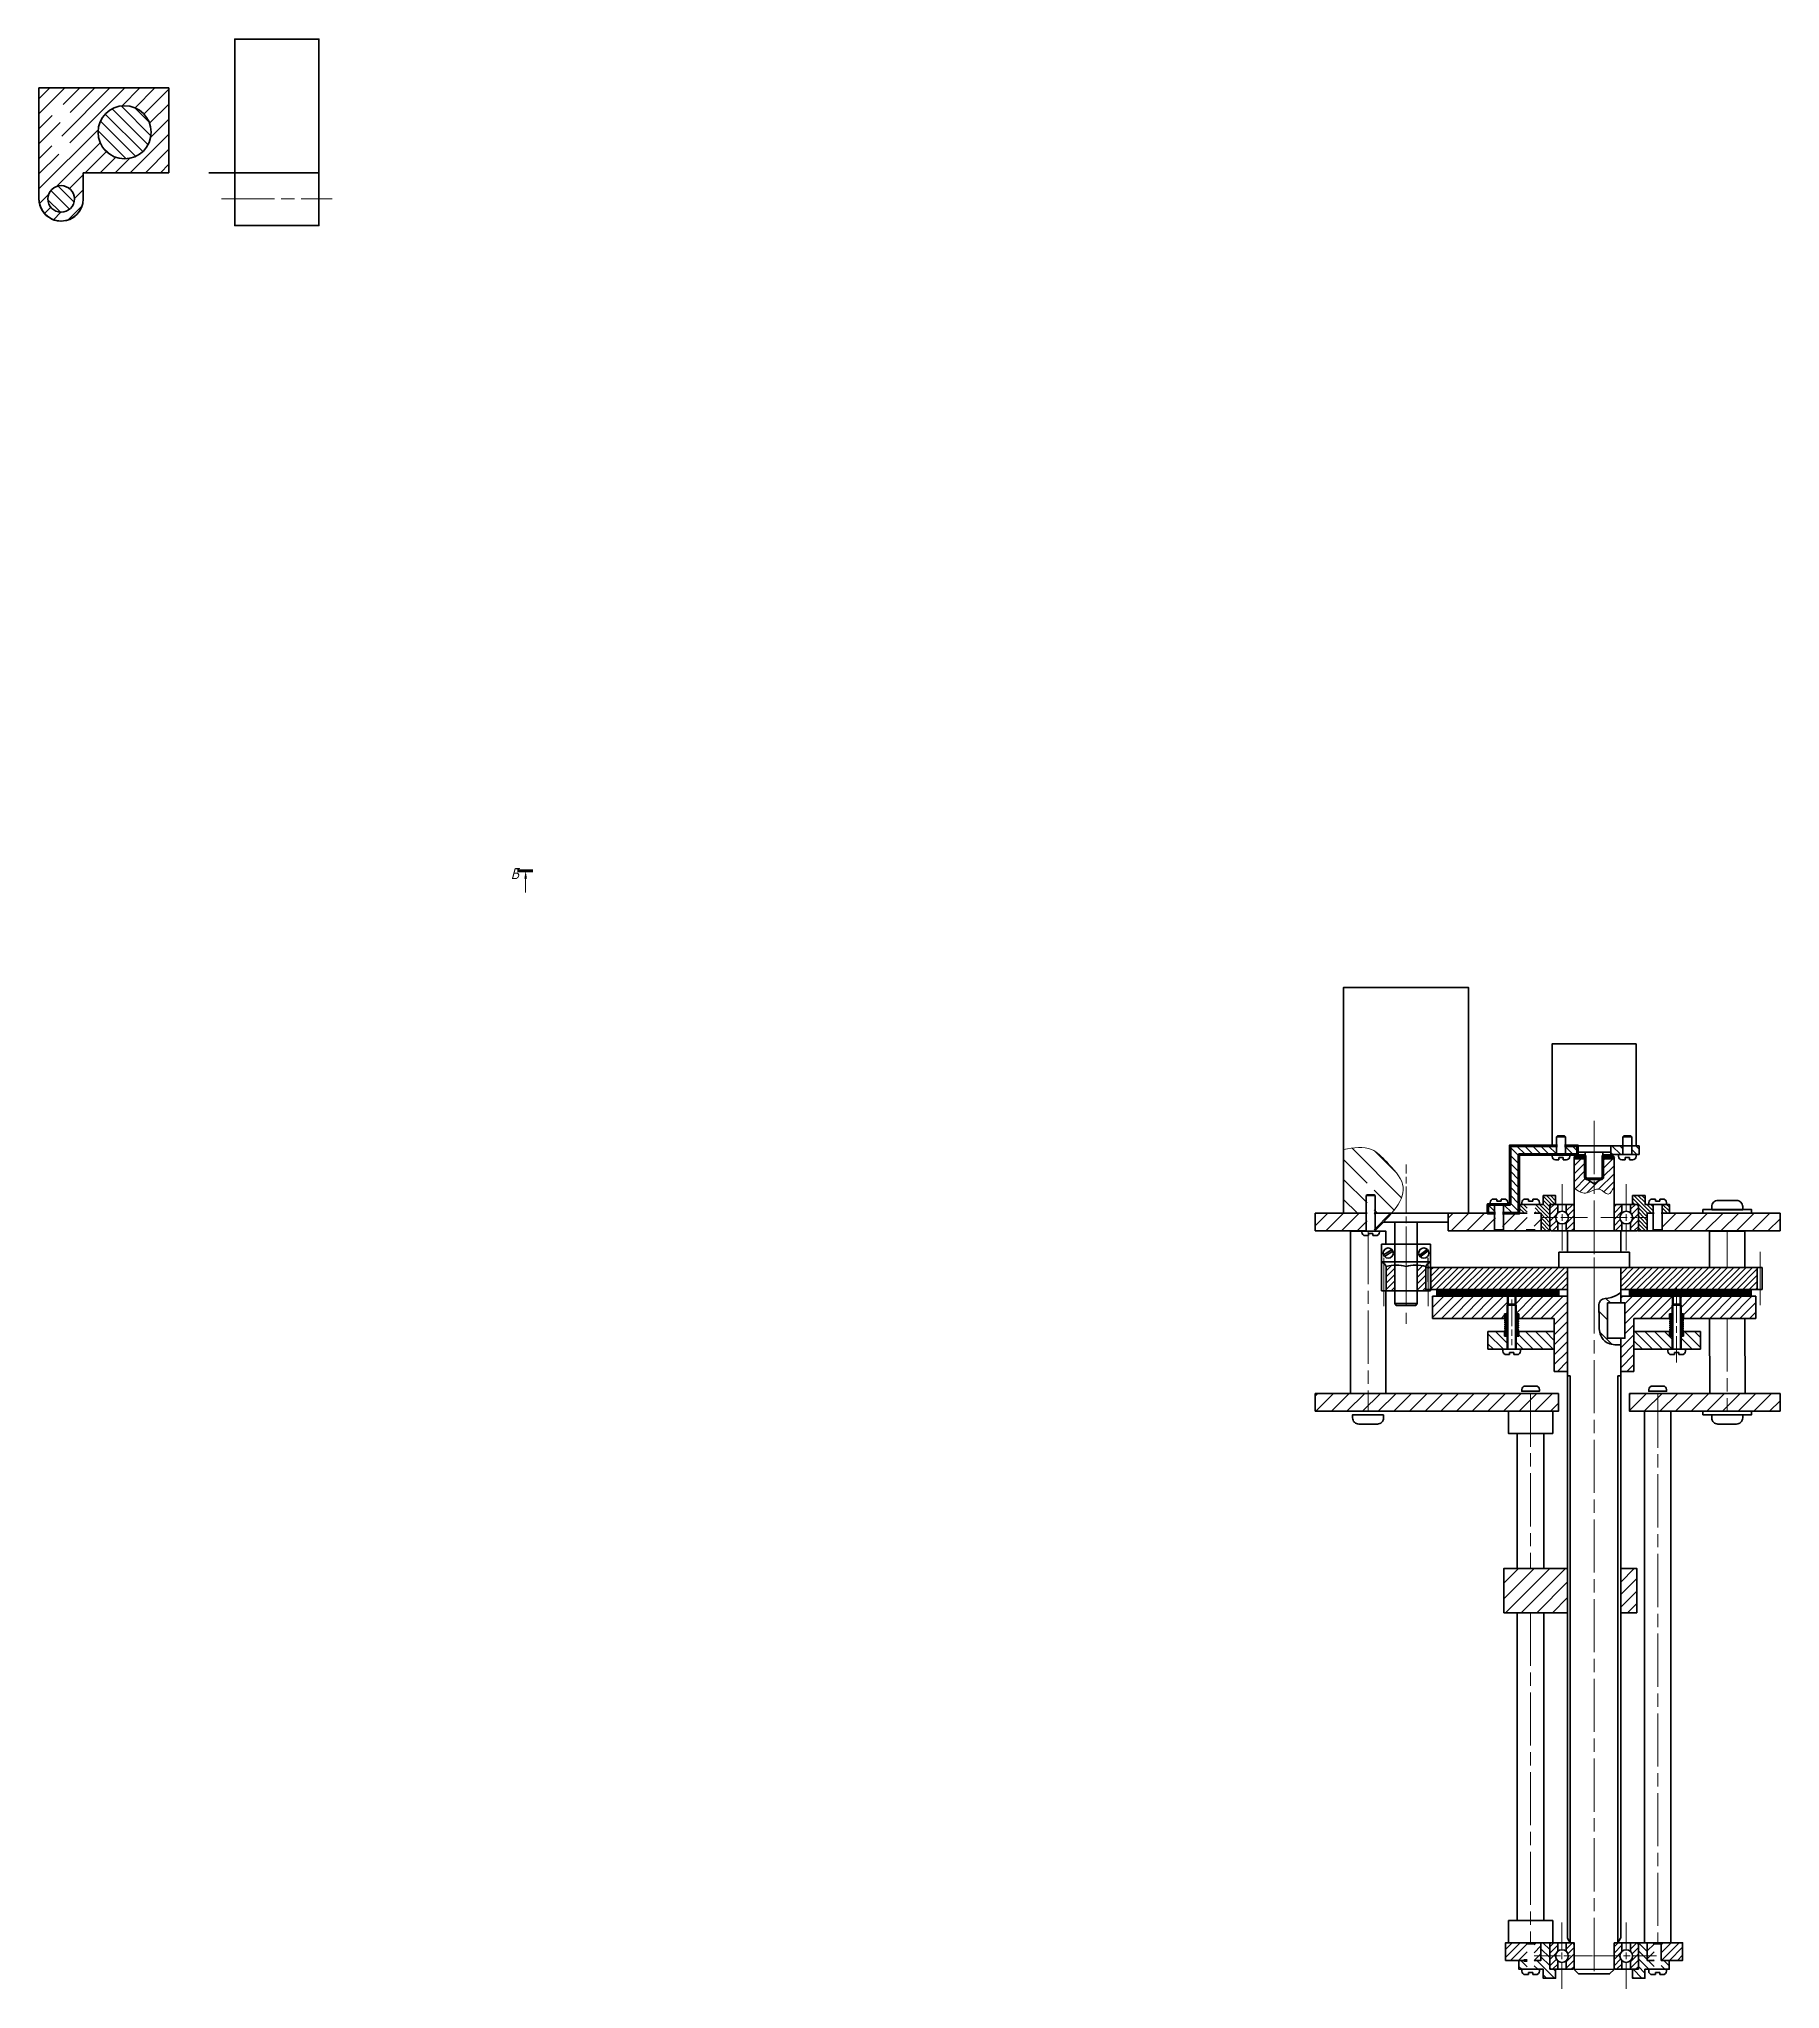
# Model space of a CAD drawing. Header units: millimetres. Extents: x 0 to 1511, y 0 to 853.
# Drawn here: x 1117.3 to 1510.7, y 171.1 to 611.5 of the extents above; entities that cross this region are included whole.
import ezdxf

# ---------------------------------------------------------------- set-up
doc = ezdxf.new("R2010")
doc.units = ezdxf.units.MM
doc.linetypes.add('AM_ISO08W050', pattern=[18, 12, -1.5, 3, -1.5])
doc.linetypes.add('AM_ISO08W050x2', pattern=[9, 6, -0.75, 1.5, -0.75])
for name, color, linetype, lineweight in [('AM_0', 7, 'Continuous', 35), ('AM_0N', 7, 'Continuous', 15), ('AM_4', 3, 'Continuous', 15), ('AM_5', 3, 'Continuous', 15), ('AM_7', 4, 'AM_ISO08W050', 15), ('AM_8', 1, 'Continuous', 15), ('AM_8N', 1, 'Continuous', 15), ('основные', 7, 'Continuous', 35), ('оч жирные', 7, 'Continuous', 70), ('тонкие', 2, 'Continuous', 15)]:
    doc.layers.add(name, color=color, linetype=linetype, lineweight=lineweight)
doc.styles.get("Standard").update_dxf_attribs({"font": 'geniso.shx', "oblique": 15})
pattern_1 = [(45, (1212.0861, 146.3458), (-0.7071068, 0.7071068), [])]
pattern_2 = [(45, (1212.086, 150.3534), (-1.767767, 1.767767), [])]
pattern_3 = [(45, (1212.086, 146.3458), (-1.767767, 1.767767), [])]
pattern_4 = [(45, (1212.0861, 95.9763), (-0.8980256, 0.8980256), [])]
pattern_5 = [(135, (1212.0861, 95.9763), (-0.4490128, -0.4490128), [])]
pattern_6 = [(45, (1012.6251, 20.1415), (-0.7071068, 0.7071068), [])]
pattern_7 = [(45, (1012.6169, -146.612), (-0.7071068, 0.7071068), [])]
pattern_8 = [(45, (1027.1169, -146.612), (-0.7071068, 0.7071068), [])]

msp = doc.modelspace()

# ---------------------------------------------------------------- texts
at = {"layer": 'оч жирные', "insert": (1223.892, 424.293), "char_height": 2.5, "attachment_point": 1}
msp.add_mtext('Б', dxfattribs=at)

# ---------------------------------------------------------------- hatches: boundary and pattern name
at = {"layer": 'AM_8'}
h = msp.add_hatch(dxfattribs=at)
h.set_pattern_fill('_U', color=256, scale=2.4, angle=45, style=0, pattern_type=0)
h.set_pattern_definition([(45, (0, 0), (-1.6970563, 1.6970563), [])])
edge = h.paths.add_edge_path()
edge.add_arc((1122.334, 575.411), 5, 180, 360)
edge.add_line((1127.334, 575.411), (1127.334, 581.332))
edge.add_line((1127.334, 581.332), (1146.684, 581.332))
edge.add_line((1146.684, 581.332), (1146.684, 600.471))
edge.add_line((1146.684, 600.471), (1117.334, 600.471))
edge.add_line((1117.334, 600.471), (1117.334, 575.411))
edge = h.paths.add_edge_path(flags=16)
edge.add_arc((1122.334, 575.411), 3, -287.59401, 11.45916, ccw=False)
edge.add_arc((1122.334, 575.411), 3, 11.45916, 72.40599, ccw=False)
edge = h.paths.add_edge_path(flags=16)
edge.add_arc((1136.684, 590.471), 6, -184.21851, 11.45916, ccw=False)
edge.add_arc((1136.684, 590.471), 6, 11.45916, 175.78149, ccw=False)
edge = h.paths.add_edge_path(flags=16)
edge.add_arc((1122.334, 587.558), 2.067, -324.19205, 11.45916, ccw=False)
edge.add_arc((1122.334, 587.558), 2.067, 11.45916, 35.80795, ccw=False)
edge = h.paths.add_edge_path(flags=16)
edge.add_arc((1122.334, 594.734), 2.067, -35.57501, 191.45916, ccw=False)
edge.add_arc((1122.334, 594.734), 2.067, 191.45916, 324.42499, ccw=False)
h = msp.add_hatch(dxfattribs=at)
h.set_pattern_fill('ANSI31', color=256, scale=0.6, angle=90, style=0)
h.paths.add_polyline_path([(1125.334, 575.411, 1), (1119.334, 575.411, 1)])
h.paths.add_polyline_path([(1142.684, 590.471, 1), (1130.684, 590.471, 1)])
h = msp.add_hatch(dxfattribs=at)
h.set_pattern_fill('ANSI31', color=256, scale=0.4, angle=90, style=0)
h.set_pattern_definition([(135, (1212.0861, 95.9763), (-0.8980256, -0.8980256), [])])
h.paths.add_polyline_path([(1475.186, 361.599), (1472.436, 361.599), (1472.436, 359.599), (1475.186, 359.599)])
h.paths.add_polyline_path([(1446.186, 348.346), (1445.186, 348.346), (1444.686, 348.346), (1444.686, 346.346), (1446.186, 346.346)])
h.paths.add_polyline_path([(1462.186, 359.628), (1462.236, 359.599), (1464.936, 359.599), (1464.936, 361.599), (1462.186, 361.599)])
h.paths.add_polyline_path([(1460.136, 359.599), (1460.186, 359.628), (1460.186, 361.599), (1449.686, 361.599), (1449.686, 359.599), (1449.686, 348.346), (1448.186, 348.346), (1448.186, 346.346), (1451.686, 346.346), (1451.686, 359.599)])
h.paths.add_polyline_path([(1478.886, 361.538), (1477.186, 361.592), (1477.186, 359.599), (1478.886, 359.599)])
edge = h.paths.add_edge_path(flags=16)
edge.add_line((1462.186, 359.628), (1462.236, 359.599))
edge.add_line((1462.186, 359.628), (1462.186, 359.599))
edge.add_line((1462.186, 359.599), (1462.236, 359.599))
edge = h.paths.add_edge_path(flags=16)
edge.add_line((1460.136, 359.599), (1460.186, 359.628))
edge.add_line((1460.136, 359.599), (1460.186, 359.599))
edge.add_line((1460.186, 359.599), (1460.186, 359.628))
edge = h.paths.add_edge_path(flags=17)
edge.add_line((1462.186, 359.628), (1462.236, 359.599))
edge.add_line((1462.186, 359.628), (1462.186, 359.599))
edge.add_line((1462.186, 359.599), (1462.236, 359.599))
edge = h.paths.add_edge_path(flags=17)
edge.add_line((1460.136, 359.599), (1460.186, 359.628))
edge.add_line((1460.136, 359.599), (1460.186, 359.599))
edge.add_line((1460.186, 359.599), (1460.186, 359.628))
h = msp.add_hatch(dxfattribs=at)
h.set_pattern_fill('ANSI31', color=256, scale=0.4)
h.set_pattern_definition(pattern_4)
h.paths.add_polyline_path([(1472.586, 359.346), (1470.686, 359.346), (1470.686, 358.746), (1473.186, 358.746)])
h.paths.add_polyline_path([(1466.686, 359.346), (1464.786, 359.346), (1464.186, 358.746), (1466.686, 358.746)])
h = msp.add_hatch(dxfattribs=at)
h.set_pattern_fill('ANSI31', color=256, scale=0.4)
h.set_pattern_definition(pattern_4)
edge = h.paths.add_edge_path()
edge.add_spline(control_points=[(1468.686, 351.606), (1469.135, 351.773), (1470.26, 351.999), (1471.953, 349.892), (1472.775, 351.489), (1473.186, 352.288)], knot_values=[4.7643151, 4.7643151, 4.7643151, 4.7643151, 6.1390184, 8.2290928, 10.3200374, 10.3200374, 10.3200374, 10.3200374], degree=3, periodic=0)
edge.add_line((1473.186, 352.288), (1473.186, 358.746))
edge.add_line((1473.186, 358.746), (1470.686, 358.746))
edge.add_line((1470.686, 358.746), (1470.686, 354.399))
edge.add_line((1470.686, 354.399), (1470.686, 354.269))
edge.add_line((1470.686, 354.269), (1468.686, 352.945))
edge.add_line((1468.686, 352.945), (1468.686, 351.606))
edge = h.paths.add_edge_path()
edge.add_spline(control_points=[(1464.186, 351.977), (1465.034, 351.398), (1466.478, 350.413), (1468.044, 351.368), (1468.686, 351.606)], knot_values=[0, 0, 0, 0, 2.7958773, 4.7643151, 4.7643151, 4.7643151, 4.7643151], degree=3, periodic=0)
edge.add_line((1468.686, 351.606), (1468.686, 352.945))
edge.add_line((1468.686, 352.945), (1466.686, 354.269))
edge.add_line((1466.686, 354.269), (1466.686, 356.099))
edge.add_line((1466.686, 356.099), (1466.686, 358.746))
edge.add_line((1466.686, 358.746), (1464.186, 358.746))
edge.add_line((1464.186, 358.746), (1464.186, 351.977))
h = msp.add_hatch(dxfattribs=at)
h.set_pattern_fill('ANSI31', color=256, scale=0.2, angle=90, style=0)
h.set_pattern_definition(pattern_5)
h.paths.add_polyline_path([(1453.553, 348.346), (1451.686, 348.346), (1451.686, 346.346), (1453.553, 346.346)])
h.paths.add_polyline_path([(1458.686, 347.846, -0.4142136), (1459.186, 348.346), (1459.986, 348.346), (1459.986, 350.346), (1457.186, 350.346), (1457.186, 348.346), (1456.686, 348.346), (1455.336, 348.346), (1455.336, 346.346), (1456.686, 346.346), (1456.686, 345.399), (1458.686, 345.399)])
h.paths.add_polyline_path([(1453.336, 348.346), (1451.686, 348.346), (1451.686, 346.346), (1453.336, 346.346)], flags=16)
h.paths.add_polyline_path([(1458.686, 345.346), (1456.686, 345.346), (1456.686, 342.346), (1458.686, 342.346)])
h.paths.add_polyline_path([(1482.036, 348.346), (1480.686, 348.346), (1480.186, 348.346), (1480.186, 350.346), (1477.386, 350.346), (1477.386, 348.346), (1478.186, 348.346, -0.4142136), (1478.686, 347.846), (1478.686, 345.399), (1480.686, 345.399), (1480.686, 346.346), (1482.036, 346.346)])
h.paths.add_polyline_path([(1485.686, 348.346), (1484.036, 348.346), (1484.036, 346.346), (1485.686, 346.346)])
h.paths.add_polyline_path([(1480.686, 345.346), (1478.686, 345.346), (1478.686, 342.346), (1480.686, 342.346)])
h = msp.add_hatch(dxfattribs=at)
h.set_pattern_fill('ANSI31', color=256, scale=0.2, angle=90, style=0)
h.set_pattern_definition(pattern_5)
h.paths.add_polyline_path([(1452.336, 348.346), (1451.686, 348.346), (1451.686, 346.346), (1453.336, 346.346), (1453.336, 348.346)])
h = msp.add_hatch(dxfattribs=at)
h.set_pattern_fill('_U', color=256, angle=45, style=0, pattern_type=0)
h.set_pattern_definition(pattern_6)
edge = h.paths.add_edge_path()
edge.add_line((1459.186, 342.346), (1460.479, 342.346))
edge.add_line((1460.479, 342.346), (1460.479, 344.283))
edge.add_arc((1461.436, 345.346), 1.43, 132.00772, 227.99228, ccw=False)
edge.add_line((1460.479, 346.408), (1460.479, 348.346))
edge.add_line((1460.479, 348.346), (1459.186, 348.346))
edge.add_arc((1459.186, 347.846), 0.5, 90, 180)
edge.add_line((1458.686, 347.846), (1458.686, 342.846))
edge.add_arc((1459.186, 342.846), 0.5, 180, 270)
h = msp.add_hatch(dxfattribs=at)
h.set_pattern_fill('_U', color=256, angle=45, style=0, pattern_type=0)
h.set_pattern_definition(pattern_6)
edge = h.paths.add_edge_path()
edge.add_line((1463.686, 348.346), (1462.393, 348.346))
edge.add_line((1462.393, 348.346), (1462.393, 346.408))
edge.add_arc((1461.436, 345.346), 1.43, -47.99228, 47.99228, ccw=False)
edge.add_line((1462.393, 344.283), (1462.393, 342.346))
edge.add_line((1462.393, 342.346), (1463.686, 342.346))
edge.add_arc((1463.686, 342.846), 0.5, 270, 360)
edge.add_line((1464.186, 342.846), (1464.186, 347.846))
edge.add_arc((1463.686, 347.846), 0.5, 0, 90)
h = msp.add_hatch(dxfattribs=at)
h.set_pattern_fill('_U', color=256, angle=45, style=0, pattern_type=0)
h.set_pattern_definition(pattern_6)
edge = h.paths.add_edge_path()
edge.add_arc((1473.686, 347.846), 0.5, 90, 180)
edge.add_line((1473.186, 347.846), (1473.186, 342.846))
edge.add_arc((1473.686, 342.846), 0.5, 180, 270)
edge.add_line((1473.686, 342.346), (1474.979, 342.346))
edge.add_line((1474.979, 342.346), (1474.979, 344.283))
edge.add_arc((1475.936, 345.346), 1.43, 132.00772, 227.99228, ccw=False)
edge.add_line((1474.979, 346.408), (1474.979, 348.346))
edge.add_line((1474.979, 348.346), (1473.686, 348.346))
h = msp.add_hatch(dxfattribs=at)
h.set_pattern_fill('_U', color=256, angle=45, style=0, pattern_type=0)
h.set_pattern_definition(pattern_6)
edge = h.paths.add_edge_path()
edge.add_line((1476.893, 344.283), (1476.893, 342.346))
edge.add_line((1476.893, 342.346), (1478.186, 342.346))
edge.add_arc((1478.186, 342.846), 0.5, 270, 360)
edge.add_line((1478.686, 342.846), (1478.686, 347.846))
edge.add_arc((1478.186, 347.846), 0.5, 0, 90)
edge.add_line((1478.186, 348.346), (1476.893, 348.346))
edge.add_line((1476.893, 348.346), (1476.893, 346.408))
edge.add_arc((1475.936, 345.346), 1.43, -47.99228, 47.99228, ccw=False)
h = msp.add_hatch(dxfattribs=at)
h.set_pattern_fill('_U', color=256, scale=2.5, angle=45, style=0, pattern_type=0)
h.set_pattern_definition(pattern_3)
edge = h.paths.add_edge_path(flags=0)
edge.add_line((1419.136, 342.39), (1418.97, 342.486))
edge.add_line((1418.97, 342.486), (1418.97, 346.346))
edge.add_line((1422.942, 346.346), (1418.97, 346.346))
edge.add_line((1419.136, 342.39), (1422.942, 346.346))
edge = h.paths.add_edge_path(flags=0)
edge.add_line((1417.403, 342.486), (1417.14, 342.334))
edge.add_line((1405.686, 342.346), (1417.14, 342.334))
edge.add_line((1405.686, 346.346), (1405.686, 342.346))
edge.add_line((1417.403, 346.346), (1405.686, 346.346))
edge.add_line((1417.403, 346.346), (1417.403, 342.486))
edge = h.paths.add_edge_path(flags=0)
edge.add_line((1417.403, 342.486), (1417.14, 342.334))
edge.add_line((1417.403, 346.346), (1417.403, 342.486))
edge.add_line((1418.97, 346.346), (1417.403, 346.346))
edge.add_line((1418.97, 342.486), (1418.97, 346.346))
edge.add_line((1419.136, 342.39), (1418.97, 342.486))
edge.add_line((1419.08, 342.332), (1419.136, 342.39))
edge.add_line((1417.14, 342.334), (1419.08, 342.332))
edge = h.paths.add_edge_path(flags=0)
edge.add_line((1417.403, 342.486), (1417.14, 342.334))
edge.add_line((1417.403, 346.346), (1417.403, 342.486))
edge.add_line((1418.97, 346.346), (1417.403, 346.346))
edge.add_line((1418.97, 342.486), (1418.97, 346.346))
edge.add_line((1419.136, 342.39), (1418.97, 342.486))
edge.add_line((1419.08, 342.332), (1419.136, 342.39))
edge.add_line((1417.14, 342.334), (1419.08, 342.332))
h = msp.add_hatch(dxfattribs=at)
h.set_pattern_fill('_U', color=256, scale=2.5, angle=45, style=0, pattern_type=0)
h.set_pattern_definition(pattern_3)
edge = h.paths.add_edge_path(flags=0)
edge.add_line((1455.12, 342.346), (1455.12, 346.346))
edge.add_line((1456.686, 346.346), (1455.12, 346.346))
edge.add_line((1456.686, 342.346), (1456.686, 346.346))
edge.add_line((1455.12, 342.346), (1456.686, 342.346))
edge = h.paths.add_edge_path(flags=0)
edge.add_line((1447.97, 342.346), (1447.97, 346.346))
edge.add_line((1453.553, 346.346), (1447.97, 346.346))
edge.add_line((1453.553, 346.346), (1453.553, 342.346))
edge.add_line((1447.97, 342.346), (1453.553, 342.346))
edge = h.paths.add_edge_path(flags=0)
edge.add_line((1446.403, 346.346), (1446.403, 342.346))
edge.add_line((1435.686, 342.346), (1446.403, 342.346))
edge.add_line((1435.686, 346.346), (1435.686, 342.346))
edge.add_line((1446.403, 346.346), (1435.686, 346.346))
edge = h.paths.add_edge_path(flags=0)
edge.add_line((1453.553, 346.346), (1453.553, 342.346))
edge.add_line((1455.12, 346.346), (1453.553, 346.346))
edge.add_line((1455.12, 342.346), (1455.12, 346.346))
edge.add_line((1453.553, 342.346), (1455.12, 342.346))
edge = h.paths.add_edge_path(flags=0)
edge.add_line((1446.403, 346.346), (1446.403, 342.346))
edge.add_line((1447.97, 346.346), (1446.403, 346.346))
edge.add_line((1447.97, 342.346), (1447.97, 346.346))
edge.add_line((1446.403, 342.346), (1447.97, 342.346))
edge = h.paths.add_edge_path(flags=0)
edge.add_line((1453.553, 346.346), (1453.553, 342.346))
edge.add_line((1455.12, 346.346), (1453.553, 346.346))
edge.add_line((1455.12, 342.346), (1455.12, 346.346))
edge.add_line((1453.553, 342.346), (1455.12, 342.346))
edge = h.paths.add_edge_path(flags=0)
edge.add_line((1446.403, 346.346), (1446.403, 342.346))
edge.add_line((1447.97, 346.346), (1446.403, 346.346))
edge.add_line((1447.97, 342.346), (1447.97, 346.346))
edge.add_line((1446.403, 342.346), (1447.97, 342.346))
h = msp.add_hatch(dxfattribs=at)
h.set_pattern_fill('_U', color=256, scale=2.5, angle=45, style=0, pattern_type=0)
h.set_pattern_definition([(45, (1212.086, 95.9763), (-1.767767, 1.767767), [])])
h.paths.add_polyline_path([(1484.036, 342.573), (1483.82, 342.346), (1510.686, 342.346), (1510.686, 346.346), (1484.036, 346.346)])
h = msp.add_hatch(dxfattribs=at)
h.set_pattern_fill('_U', color=256, angle=45, style=0, pattern_type=0)
h.set_pattern_definition(pattern_1)
h.paths.add_polyline_path([(1421.811, 334.346), (1421.811, 328.846), (1423.686, 328.846), (1423.686, 334.638)])
h = msp.add_hatch(dxfattribs=at)
h.set_pattern_fill('_U', color=256, angle=45, style=0, pattern_type=0)
h.set_pattern_definition(pattern_1)
h.paths.add_polyline_path([(1430.561, 328.846), (1430.561, 334.346), (1428.686, 334.638), (1428.686, 328.846)])
h = msp.add_hatch(dxfattribs=at)
h.set_pattern_fill('_U', color=256, angle=45, style=0, pattern_type=0)
h.set_pattern_definition(pattern_1)
h.paths.add_polyline_path([(1428.686, 334.346), (1428.686, 328.846), (1430.561, 328.846), (1430.561, 334.346)])
h = msp.add_hatch(dxfattribs=at)
h.set_pattern_fill('_U', color=256, angle=45, style=0, pattern_type=0)
h.set_pattern_definition(pattern_1)
h.paths.add_polyline_path([(1431.811, 329.096), (1460.686, 329.096), (1460.686, 329.1), (1462.686, 329.099), (1462.686, 334.096), (1431.811, 334.096)])
h = msp.add_hatch(dxfattribs=at)
h.set_pattern_fill('_U', color=256, angle=45, style=0, pattern_type=0)
h.set_pattern_definition(pattern_1)
h.paths.add_polyline_path([(1505.561, 329.096), (1505.561, 334.096), (1474.686, 334.096), (1474.686, 329.096)])
h = msp.add_hatch(dxfattribs=at)
h.set_pattern_fill('ANSI31', color=256, angle=90, style=0)
h.set_pattern_definition([(135, (1212.086, 146.3458), (-2.245064, -2.245064), [])])
edge = h.paths.add_edge_path()
edge.add_spline(control_points=[(1474.686, 328.408), (1474.022, 327.975), (1472.673, 327.094), (1469.393, 327.117), (1469.874, 323.899), (1469.778, 321.432), (1469.79, 318.964), (1471.481, 316.808), (1473.004, 316.633), (1473.874, 316.617)], knot_values=[0, 0, 0, 0, 2.4180825, 4.9149568, 7.8524834, 9.8230726, 12.8301742, 14.8757735, 17.3552143, 17.3552143, 17.3552143, 17.3552143], degree=3, periodic=0)
edge.add_line((1473.874, 316.617), (1474.686, 316.617))
edge.add_line((1474.686, 316.617), (1474.686, 318.1))
edge.add_line((1474.686, 318.1), (1471.686, 318.1))
edge.add_line((1471.686, 318.1), (1471.686, 326.1))
edge.add_line((1471.686, 326.1), (1474.686, 326.1))
edge.add_line((1474.686, 326.1), (1474.686, 327.6))
edge.add_line((1474.686, 327.6), (1474.686, 328.408))
h = msp.add_hatch(dxfattribs=at)
h.set_pattern_fill('_U', color=256, scale=2.5, angle=45, style=0, pattern_type=0)
h.set_pattern_definition(pattern_2)
h.paths.add_polyline_path([(1405.686, 305.624), (1405.686, 301.624), (1460.611, 301.624), (1460.611, 305.624)])
h = msp.add_hatch(dxfattribs=at)
h.set_pattern_fill('_U', color=256, scale=2.5, angle=45, style=0, pattern_type=0)
h.set_pattern_definition(pattern_2)
h.paths.add_polyline_path([(1510.686, 305.624), (1476.686, 305.624), (1476.686, 301.624), (1510.686, 301.624)])
h = msp.add_hatch(dxfattribs=at)
h.set_pattern_fill('_U', color=256, scale=2.5, angle=45, style=0, pattern_type=0)
h.set_pattern_definition(pattern_2)
h.paths.add_polyline_path([(1462.686, 266.124), (1448.3, 266.124), (1448.3, 256.124), (1462.686, 256.124)])
h = msp.add_hatch(dxfattribs=at)
h.set_pattern_fill('_U', color=256, scale=2, angle=45, style=0, pattern_type=0)
h.set_pattern_definition([(45, (1212.086, 150.3534), (-1.414214, 1.414214), [])])
h.paths.add_polyline_path([(1474.686, 266.124), (1474.686, 256.124), (1478.3, 256.124), (1478.3, 266.124)])
h = msp.add_hatch(dxfattribs=at)
h.set_pattern_fill('ANSI31', color=256, scale=0.4, style=0)
h.set_pattern_definition([(45, (1212.0861, 79.9839), (-0.8980256, 0.8980256), [])])
h.paths.add_polyline_path([(1453.553, 181.366), (1453.328, 181.366), (1453.544, 181.592), (1448.678, 181.592), (1448.678, 177.592), (1451.894, 177.592), (1452.769, 177.592), (1453.553, 177.592)])
h.paths.add_polyline_path([(1456.678, 181.592), (1455.12, 181.592), (1455.12, 181.584), (1455.328, 181.366), (1455.12, 181.366), (1455.12, 178.646), (1456.678, 178.646)])
h.paths.add_polyline_path([(1482.236, 181.366), (1482.028, 181.366), (1482.236, 181.584), (1482.236, 181.592), (1481.044, 181.592), (1480.678, 181.592), (1480.678, 178.646), (1482.236, 178.646)])
h.paths.add_polyline_path([(1488.678, 181.592), (1483.815, 181.592), (1483.815, 181.588), (1484.028, 181.366), (1483.815, 181.366), (1483.815, 177.592), (1488.678, 177.592)])
h.paths.add_polyline_path([(1482.236, 178.646), (1480.678, 178.646), (1480.678, 177.592), (1482.236, 177.592)])
h.paths.add_polyline_path([(1456.678, 178.646), (1455.12, 178.646), (1455.12, 177.592), (1456.678, 177.592)])
h = msp.add_hatch(dxfattribs=at)
h.set_pattern_fill('ANSI31', color=256, scale=0.4, angle=90, style=0)
h.set_pattern_definition([(135, (1212.0861, 79.9839), (-0.8980256, -0.8980256), [])])
h.paths.add_polyline_path([(1453.553, 177.592), (1453.461, 177.592), (1452.769, 177.592), (1451.678, 177.592), (1451.678, 175.592), (1453.553, 175.592)])
h.paths.add_polyline_path([(1458.678, 178.646), (1456.678, 178.646), (1456.678, 177.592), (1455.12, 177.592), (1455.12, 175.592), (1456.336, 175.592), (1456.678, 175.592), (1457.178, 175.592), (1457.178, 173.592), (1459.978, 173.592), (1459.978, 175.592), (1459.178, 175.592, -0.4142136), (1458.678, 176.092)])
h.paths.add_polyline_path([(1458.678, 181.592), (1456.678, 181.592), (1456.678, 178.646), (1458.678, 178.646)])
h.paths.add_polyline_path([(1482.236, 177.592), (1480.678, 177.592), (1480.678, 178.646), (1478.678, 178.646), (1478.678, 176.092, -0.4142136), (1478.178, 175.592), (1477.378, 175.592), (1477.378, 173.592), (1480.178, 173.592), (1480.178, 175.592), (1480.678, 175.592), (1482.236, 175.592)])
h.paths.add_polyline_path([(1480.678, 181.592), (1478.678, 181.592), (1478.678, 178.646), (1480.678, 178.646)])
h.paths.add_polyline_path([(1485.678, 177.592), (1483.803, 177.592), (1483.803, 175.592), (1485.678, 175.592)])
h = msp.add_hatch(dxfattribs=at)
h.set_pattern_fill('_U', color=256, angle=45, style=0, pattern_type=0)
h.set_pattern_definition(pattern_7)
edge = h.paths.add_edge_path()
edge.add_line((1459.178, 175.592), (1460.471, 175.592))
edge.add_line((1460.471, 175.592), (1460.471, 177.53))
edge.add_arc((1461.428, 178.592), 1.43, 132.00772, 227.99228, ccw=False)
edge.add_line((1460.471, 179.655), (1460.471, 181.592))
edge.add_line((1460.471, 181.592), (1459.178, 181.592))
edge.add_arc((1459.178, 181.092), 0.5, 90, 180)
edge.add_line((1458.678, 181.092), (1458.678, 176.092))
edge.add_arc((1459.178, 176.092), 0.5, 180, 270)
h = msp.add_hatch(dxfattribs=at)
h.set_pattern_fill('_U', color=256, angle=45, style=0, pattern_type=0)
h.set_pattern_definition(pattern_7)
edge = h.paths.add_edge_path()
edge.add_line((1463.678, 181.592), (1462.385, 181.592))
edge.add_line((1462.385, 181.592), (1462.385, 179.655))
edge.add_arc((1461.428, 178.592), 1.43, -47.99228, 47.99228, ccw=False)
edge.add_line((1462.385, 177.53), (1462.385, 175.592))
edge.add_line((1462.385, 175.592), (1463.678, 175.592))
edge.add_arc((1463.678, 176.092), 0.5, 270, 360)
edge.add_line((1464.178, 176.092), (1464.178, 181.092))
edge.add_arc((1463.678, 181.092), 0.5, 0, 90)
h = msp.add_hatch(dxfattribs=at)
h.set_pattern_fill('_U', color=256, angle=45, style=0, pattern_type=0)
h.set_pattern_definition(pattern_8)
edge = h.paths.add_edge_path()
edge.add_line((1473.678, 175.592), (1474.971, 175.592))
edge.add_line((1474.971, 175.592), (1474.971, 177.53))
edge.add_arc((1475.928, 178.592), 1.43, 132.00772, 227.99228, ccw=False)
edge.add_line((1474.971, 179.655), (1474.971, 181.592))
edge.add_line((1474.971, 181.592), (1473.678, 181.592))
edge.add_arc((1473.678, 181.092), 0.5, 90, 180)
edge.add_line((1473.178, 181.092), (1473.178, 176.092))
edge.add_arc((1473.678, 176.092), 0.5, 180, 270)
h = msp.add_hatch(dxfattribs=at)
h.set_pattern_fill('_U', color=256, angle=45, style=0, pattern_type=0)
h.set_pattern_definition(pattern_8)
edge = h.paths.add_edge_path()
edge.add_line((1478.178, 181.592), (1476.885, 181.592))
edge.add_line((1476.885, 181.592), (1476.885, 179.655))
edge.add_arc((1475.928, 178.592), 1.43, -47.99228, 47.99228, ccw=False)
edge.add_line((1476.885, 177.53), (1476.885, 175.592))
edge.add_line((1476.885, 175.592), (1478.178, 175.592))
edge.add_arc((1478.178, 176.092), 0.5, 270, 360)
edge.add_line((1478.678, 176.092), (1478.678, 181.092))
edge.add_arc((1478.178, 181.092), 0.5, 0, 90)
at = {"layer": 'AM_8N'}
h = msp.add_hatch(dxfattribs=at)
h.set_pattern_fill('ANSI31', color=256, angle=90, style=0)
h.set_pattern_definition([(135, (1212.086, 95.9763), (-2.245064, -2.245064), [])])
edge = h.paths.add_edge_path(flags=0)
edge.add_line((1418.97, 346.346), (1418.97, 353.932))
edge.add_line((1418.97, 353.932), (1418.186, 354.384))
edge.add_line((1418.186, 354.384), (1417.403, 353.932))
edge.add_line((1417.403, 353.932), (1417.403, 346.346))
edge.add_line((1412.086, 346.346), (1417.403, 346.346))
edge.add_line((1412.086, 360.734), (1412.086, 346.346))
edge.add_spline(control_points=[(1422.942, 346.346), (1424.805, 348.553), (1426.967, 352.507), (1422.21, 357.51), (1418.185, 361.789), (1414.348, 361.125), (1412.086, 360.734)], knot_values=[0, 0, 0, 0, 7.6751962, 13.8691577, 18.286503, 24.6252845, 24.6252845, 24.6252845, 24.6252845], degree=3, periodic=0)
edge.add_line((1418.97, 346.346), (1422.942, 346.346))
edge = h.paths.add_edge_path(flags=0)
edge.add_line((1418.97, 346.346), (1418.97, 353.932))
edge.add_line((1417.403, 346.346), (1418.97, 346.346))
edge.add_line((1417.403, 353.932), (1417.403, 346.346))
edge.add_line((1418.186, 354.384), (1417.403, 353.932))
edge.add_line((1418.97, 353.932), (1418.186, 354.384))
edge = h.paths.add_edge_path(flags=0)
edge.add_line((1418.97, 346.346), (1418.97, 353.932))
edge.add_line((1417.403, 346.346), (1418.97, 346.346))
edge.add_line((1417.403, 353.932), (1417.403, 346.346))
edge.add_line((1418.186, 354.384), (1417.403, 353.932))
edge.add_line((1418.97, 353.932), (1418.186, 354.384))
h = msp.add_hatch(dxfattribs=at)
h.set_pattern_fill('ANSI31', color=256, scale=0.5)
h.set_pattern_definition([(45, (1212.0861, 95.9763), (-1.122532, 1.122532), [])])
h.paths.add_polyline_path([(1505.186, 327.6), (1488.326, 327.6), (1488.326, 323.607), (1488.652, 323.607), (1488.886, 323.607), (1488.914, 323.607), (1488.914, 322.6), (1505.186, 322.6)])
h.paths.add_polyline_path([(1486.326, 325.617), (1486.326, 327.6), (1474.686, 327.6), (1474.686, 326.1), (1475.642, 326.1), (1475.642, 318.1), (1474.686, 318.1), (1474.686, 310.6), (1477.686, 310.6), (1477.686, 322.6), (1480.087, 322.6), (1485.687, 322.6), (1485.687, 322.789), (1485.687, 323.526), (1485.687, 323.607), (1485.723, 323.607), (1486.326, 323.607)])
h.paths.add_polyline_path([(1462.686, 327.6), (1451.046, 327.6), (1451.046, 323.607), (1451.649, 323.607), (1451.685, 323.607), (1451.685, 323.526), (1451.685, 322.789), (1451.685, 322.6), (1457.285, 322.6), (1459.686, 322.6), (1459.686, 310.6), (1462.685, 310.6)])
h.paths.add_polyline_path([(1449.046, 325.617), (1449.046, 327.6), (1432.186, 327.6), (1432.186, 322.6), (1448.458, 322.6), (1448.458, 323.607), (1448.486, 323.607), (1448.72, 323.607), (1449.046, 323.607)])
h = msp.add_hatch(dxfattribs=at)
h.set_pattern_fill('ANSI31', color=256, scale=0.5, angle=90)
h.set_pattern_definition([(135, (1212.0861, 95.9763), (-1.122532, -1.122532), [])])
h.paths.add_polyline_path([(1451.685, 319.617), (1451.685, 318.609), (1451.046, 318.609), (1451.046, 315.617), (1459.686, 315.617), (1459.686, 319.617), (1457.285, 319.617)])
h.paths.add_polyline_path([(1444.686, 319.617), (1444.686, 315.617), (1449.046, 315.617), (1449.046, 318.609), (1448.458, 318.609), (1448.458, 319.617)])
h.paths.add_polyline_path([(1480.087, 319.617), (1477.686, 319.617), (1477.686, 315.617), (1486.326, 315.617), (1486.326, 318.609), (1485.976, 318.609), (1485.687, 318.609), (1485.687, 319.617)])
h.paths.add_polyline_path([(1488.914, 318.604), (1488.326, 318.609), (1488.326, 315.617), (1489.326, 315.617), (1492.686, 315.617), (1492.686, 319.617), (1488.914, 319.612)])
at = {"layer": 'основные'}
h = msp.add_hatch(dxfattribs=at)
h.set_pattern_fill('GRATE', color=256, scale=0.069, angle=45, style=0)
h.set_pattern_definition([(45, (1212.08609, 146.34579), (-0.0387273545, 0.0387273545), []), (135, (1212.08609, 146.3458), (-0.15490942, -0.15490942), [])])
h.paths.add_polyline_path([(1460.686, 329.096), (1433.186, 329.096), (1433.186, 327.6), (1460.686, 327.6)])
h.paths.add_polyline_path([(1504.186, 329.096), (1476.686, 329.096), (1476.686, 327.6), (1504.186, 327.6)])

# ---------------------------------------------------------------- linework, layer by layer
at = {"layer": 'AM_0'}
for p, q in [((1428.686, 344.346), (1423.686, 344.346)), ((1423.686, 344.346), (1423.686, 334.346)), ((1423.686, 344.346), (1428.686, 344.346)), ((1428.686, 344.346), (1428.686, 334.346)), ((1462.686, 342.346), (1462.686, 337.534)), ((1474.686, 342.346), (1474.686, 337.534)), ((1431.686, 335.346), (1420.686, 335.346)), ((1460.686, 337.534), (1460.686, 334.096)), ((1476.686, 337.534), (1460.686, 337.534)), ((1476.686, 337.534), (1476.686, 334.096)), ((1420.686, 334.346), (1420.686, 328.846)), ((1430.686, 334.096), (1430.686, 329.096)), ((1506.686, 334.096), (1430.686, 334.096)), ((1431.686, 334.346), (1431.686, 328.846)), ((1431.811, 334.096), (1431.811, 329.096)), ((1476.686, 334.096), (1460.686, 334.096)), ((1474.686, 334.096), (1462.686, 334.096)), ((1505.561, 334.096), (1505.561, 329.096)), ((1506.686, 334.096), (1506.686, 329.096)), ((1431.686, 328.846), (1420.686, 328.846)), ((1423.686, 328.846), (1423.686, 325.925)), ((1428.686, 328.846), (1423.686, 328.846)), ((1423.686, 325.925), (1423.953, 325.522)), ((1428.686, 325.925), (1428.419, 325.522)), ((1428.686, 328.846), (1428.686, 325.925)), ((1462.686, 329.096), (1430.686, 329.096)), ((1449.262, 325.804), (1449.262, 327.6)), ((1450.829, 325.804), (1450.829, 327.6)), ((1506.686, 329.096), (1474.686, 329.096)), ((1486.543, 325.804), (1486.543, 327.6)), ((1488.11, 325.804), (1488.11, 327.6)), ((1428.419, 325.522), (1423.953, 325.522))]:
    msp.add_line(p, q, dxfattribs=at)
at = {"layer": 'AM_0N'}
for p, q in [((1448.72, 323.607), (1448.496, 323.607)), ((1448.596, 322.971), (1449.046, 322.934)), ((1448.596, 322.497), (1449.046, 322.461)), ((1448.596, 322.024), (1449.046, 321.987)), ((1448.596, 321.551), (1449.046, 321.514)), ((1449.046, 323.334), (1448.6, 323.357)), ((1449.046, 323.235), (1448.62, 323.27)), ((1449.046, 322.762), (1448.62, 322.796)), ((1449.046, 322.288), (1448.62, 322.323)), ((1449.046, 321.815), (1448.62, 321.85)), ((1448.72, 323.607), (1449.046, 323.607)), ((1451.046, 323.531), (1451.516, 323.507)), ((1451.5, 323.207), (1451.046, 323.231)), ((1451.52, 323.033), (1451.046, 323.072)), ((1451.046, 322.771), (1451.496, 322.734)), ((1451.52, 322.56), (1451.046, 322.598)), ((1451.046, 322.297), (1451.496, 322.261)), ((1451.52, 322.086), (1451.046, 322.125)), ((1451.046, 321.824), (1451.496, 321.787)), ((1451.52, 321.613), (1451.046, 321.652)), ((1485.852, 323.033), (1486.326, 323.072)), ((1485.852, 322.56), (1486.326, 322.598)), ((1485.852, 322.086), (1486.326, 322.125)), ((1485.852, 321.613), (1486.326, 321.652)), ((1486.326, 323.531), (1485.856, 323.507)), ((1485.872, 323.207), (1486.326, 323.231)), ((1486.326, 322.771), (1485.876, 322.734)), ((1486.326, 322.297), (1485.876, 322.261)), ((1486.326, 321.824), (1485.876, 321.787)), ((1488.652, 323.607), (1488.326, 323.607)), ((1488.326, 323.334), (1488.772, 323.357)), ((1488.326, 323.235), (1488.752, 323.27)), ((1488.776, 322.971), (1488.326, 322.934)), ((1488.326, 322.762), (1488.752, 322.796)), ((1488.776, 322.497), (1488.326, 322.461)), ((1488.326, 322.288), (1488.752, 322.323)), ((1488.776, 322.024), (1488.326, 321.987)), ((1488.326, 321.815), (1488.752, 321.85)), ((1488.776, 321.551), (1488.326, 321.514)), ((1488.652, 323.607), (1488.876, 323.607)), ((1448.596, 321.077), (1449.046, 321.04)), ((1448.596, 320.604), (1449.046, 320.567)), ((1448.596, 320.13), (1449.046, 320.093)), ((1448.596, 319.657), (1449.046, 319.62)), ((1448.596, 319.183), (1449.046, 319.147)), ((1449.046, 318.687), (1448.6, 318.71)), ((1448.616, 319.009), (1449.046, 318.987)), ((1449.046, 321.341), (1448.62, 321.376)), ((1449.046, 320.868), (1448.62, 320.903)), ((1449.046, 320.394), (1448.62, 320.429)), ((1449.046, 319.921), (1448.62, 319.956)), ((1449.046, 319.448), (1448.62, 319.482)), ((1451.046, 321.351), (1451.496, 321.314)), ((1451.52, 321.139), (1451.046, 321.178)), ((1451.046, 320.877), (1451.496, 320.84)), ((1451.52, 320.666), (1451.046, 320.705)), ((1451.046, 320.404), (1451.496, 320.367)), ((1451.52, 320.193), (1451.046, 320.231)), ((1451.046, 319.93), (1451.496, 319.894)), ((1451.52, 319.719), (1451.046, 319.758)), ((1451.046, 319.457), (1451.496, 319.42)), ((1451.52, 319.246), (1451.046, 319.284)), ((1451.046, 318.983), (1451.496, 318.947)), ((1451.046, 318.883), (1451.516, 318.859)), ((1451.396, 318.609), (1451.046, 318.609)), ((1451.396, 318.609), (1451.62, 318.609)), ((1485.976, 318.609), (1485.752, 318.609)), ((1485.852, 321.139), (1486.326, 321.178)), ((1485.852, 320.666), (1486.326, 320.705)), ((1485.852, 320.193), (1486.326, 320.231)), ((1485.852, 319.719), (1486.326, 319.758)), ((1485.852, 319.246), (1486.326, 319.284)), ((1486.326, 318.883), (1485.856, 318.859)), ((1486.326, 321.351), (1485.876, 321.314)), ((1486.326, 320.877), (1485.876, 320.84)), ((1486.326, 320.404), (1485.876, 320.367)), ((1486.326, 319.93), (1485.876, 319.894)), ((1486.326, 319.457), (1485.876, 319.42)), ((1486.326, 318.983), (1485.876, 318.947)), ((1485.976, 318.609), (1486.326, 318.609)), ((1488.326, 321.341), (1488.752, 321.376)), ((1488.776, 321.077), (1488.326, 321.04)), ((1488.326, 320.868), (1488.752, 320.903)), ((1488.776, 320.604), (1488.326, 320.567)), ((1488.326, 320.394), (1488.752, 320.429)), ((1488.776, 320.13), (1488.326, 320.093)), ((1488.326, 319.921), (1488.752, 319.956)), ((1488.776, 319.657), (1488.326, 319.62)), ((1488.326, 319.448), (1488.752, 319.482)), ((1488.776, 319.183), (1488.326, 319.147)), ((1488.756, 319.009), (1488.326, 318.987)), ((1488.326, 318.687), (1488.772, 318.71))]:
    msp.add_line(p, q, dxfattribs=at)
at = {"layer": 'AM_0N', "extrusion": (0, 0, -1)}
for centre in [(-1448.608, 323.12), (-1448.608, 322.647), (-1448.608, 322.173), (-1448.608, 321.7), (-1451.508, 323.357), (-1451.508, 322.884), (-1451.508, 322.41), (-1451.508, 321.937), (-1451.508, 321.463), (-1485.864, 323.357), (-1485.864, 322.884), (-1485.864, 322.41), (-1485.864, 321.937), (-1485.864, 321.463), (-1488.764, 323.12), (-1488.764, 322.647), (-1488.764, 322.173), (-1488.764, 321.7), (-1448.608, 321.227), (-1448.608, 320.753), (-1448.608, 320.28), (-1448.608, 319.806), (-1448.608, 319.333), (-1448.608, 318.859), (-1451.508, 320.99), (-1451.508, 320.516), (-1451.508, 320.043), (-1451.508, 319.57), (-1451.508, 319.096), (-1485.864, 320.99), (-1485.864, 320.516), (-1485.864, 320.043), (-1485.864, 319.57), (-1485.864, 319.096), (-1488.764, 321.227), (-1488.764, 320.753), (-1488.764, 320.28), (-1488.764, 319.806), (-1488.764, 319.333), (-1488.764, 318.859)]:
    msp.add_circle(centre, 0.15, dxfattribs=at)
for centre, start, end in [((-1448.608, 323.507), 138.08657, 41.91343), ((-1448.608, 323.12), 274.6665, 94.6665), ((-1448.608, 322.647), 274.6665, 94.6665), ((-1448.608, 322.173), 274.6665, 94.6665), ((-1448.608, 321.7), 274.6665, 94.6665), ((-1451.508, 322.884), 94.6665, 274.6665), ((-1451.508, 322.41), 94.6665, 274.6665), ((-1451.508, 321.937), 94.6665, 274.6665), ((-1451.508, 321.463), 94.6665, 274.6665), ((-1485.864, 322.884), 265.3335, 85.3335), ((-1485.864, 322.41), 265.3335, 85.3335), ((-1485.864, 321.937), 265.3335, 85.3335), ((-1485.864, 321.463), 265.3335, 85.3335), ((-1488.764, 323.507), 138.08657, 41.91343), ((-1488.764, 323.12), 85.3335, 265.3335), ((-1488.764, 322.647), 85.3335, 265.3335), ((-1488.764, 322.173), 85.3335, 265.3335), ((-1488.764, 321.7), 85.3335, 265.3335), ((-1448.608, 321.227), 274.6665, 94.6665), ((-1448.608, 320.753), 274.6665, 94.6665), ((-1448.608, 320.28), 274.6665, 94.6665), ((-1448.608, 319.806), 274.6665, 94.6665), ((-1448.608, 319.333), 274.6665, 94.6665), ((-1451.508, 318.709), 318.08657, 221.91343), ((-1451.508, 320.99), 94.6665, 274.6665), ((-1451.508, 320.516), 94.6665, 274.6665), ((-1451.508, 320.043), 94.6665, 274.6665), ((-1451.508, 319.57), 94.6665, 274.6665), ((-1451.508, 319.096), 94.6665, 274.6665), ((-1485.864, 318.709), 318.08657, 221.91343), ((-1485.864, 320.99), 265.3335, 85.3335), ((-1485.864, 320.516), 265.3335, 85.3335), ((-1485.864, 320.043), 265.3335, 85.3335), ((-1485.864, 319.57), 265.3335, 85.3335), ((-1485.864, 319.096), 265.3335, 85.3335), ((-1488.764, 321.227), 85.3335, 265.3335), ((-1488.764, 320.753), 85.3335, 265.3335), ((-1488.764, 320.28), 85.3335, 265.3335), ((-1488.764, 319.806), 85.3335, 265.3335), ((-1488.764, 319.333), 85.3335, 265.3335)]:
    msp.add_arc(centre, 0.15, start, end, dxfattribs=at)
at = {"layer": 'AM_4'}
for p, q in [((1449.046, 315.617), (1449.046, 327.6)), ((1451.046, 315.617), (1451.046, 327.6)), ((1486.326, 315.617), (1486.326, 327.6)), ((1488.326, 315.617), (1488.326, 327.6)), ((1449.284, 325.804), (1449.284, 315.617)), ((1450.851, 325.804), (1450.851, 315.617)), ((1486.543, 325.804), (1486.543, 315.617)), ((1488.11, 325.804), (1488.11, 315.617))]:
    msp.add_line(p, q, dxfattribs=at)
at = {"layer": 'AM_5'}
msp.add_line((1227.286, 418.772), (1227.286, 421.932), dxfattribs=at)
at = {"layer": 'AM_5', "linetype": 'Continuous'}
msp.add_trace([(1227.578, 421.932), (1226.995, 421.932), (1227.286, 423.682)], dxfattribs=at)
at = {"layer": 'AM_7'}
for p, q in [((1158.576, 575.411), (1183.576, 575.411)), ((1468.686, 367.19), (1468.678, 174.565)), ((1417.623, 342.346), (1417.623, 301.617)), ((1498.749, 342.346), (1498.749, 334.096)), ((1421.186, 336.263), (1421.186, 325.346)), ((1426.186, 337.346), (1426.186, 321.346)), ((1431.154, 336.263), (1431.186, 325.346)), ((1431.186, 336.263), (1431.186, 325.596)), ((1506.186, 337.596), (1506.186, 325.596)), ((1498.749, 322.6), (1498.749, 301.617)), ((1454.336, 305.624), (1454.336, 266.124)), ((1483.044, 305.397), (1483.044, 181.592)), ((1454.336, 256.124), (1454.328, 181.592))]:
    msp.add_line(p, q, dxfattribs=at)
at = {"layer": 'AM_7', "linetype": 'AM_ISO08W050x2'}
for p, q in [((1426.186, 337.346), (1426.186, 357.346)), ((1461.436, 352.899), (1461.436, 337.899)), ((1475.936, 352.899), (1475.936, 337.899)), ((1475.936, 352.899), (1475.936, 337.899)), ((1423.686, 344.346), (1423.686, 344.346)), ((1467.186, 345.346), (1456.89, 345.346)), ((1468.686, 345.346), (1468.686, 331.096)), ((1470.186, 345.346), (1480.483, 345.346)), ((1450.068, 326.871), (1450.068, 316.521)), ((1487.326, 312.617), (1487.326, 329.6)), ((1461.428, 186.145), (1461.428, 171.146)), ((1461.428, 186.145), (1461.428, 171.146)), ((1475.928, 186.145), (1475.928, 171.146)), ((1475.928, 186.145), (1475.928, 171.146)), ((1455.12, 178.646), (1468.311, 178.646)), ((1468.574, 178.646), (1482.811, 178.646))]:
    msp.add_line(p, q, dxfattribs=at)
at = {"layer": 'AM_8N'}
for p, q in [((1448.458, 323.512), (1448.554, 323.607)), ((1448.458, 323.125), (1448.603, 323.27)), ((1448.458, 322.652), (1448.603, 322.797)), ((1448.458, 322.178), (1448.603, 322.323)), ((1448.458, 321.705), (1448.603, 321.85)), ((1448.47, 323.448), (1448.629, 323.607)), ((1448.47, 323.061), (1448.667, 323.258)), ((1448.47, 322.588), (1448.667, 322.785)), ((1448.47, 322.114), (1448.667, 322.311)), ((1448.47, 321.641), (1448.667, 321.838)), ((1448.501, 323.403), (1448.705, 323.607)), ((1448.501, 323.016), (1448.713, 323.228)), ((1448.501, 322.542), (1448.713, 322.754)), ((1448.501, 322.069), (1448.713, 322.281)), ((1448.501, 321.595), (1448.713, 321.808)), ((1448.545, 323.371), (1448.744, 323.571)), ((1448.545, 322.984), (1448.744, 323.184)), ((1448.545, 322.511), (1448.744, 322.71)), ((1448.545, 322.037), (1448.744, 322.237)), ((1448.545, 321.564), (1448.744, 321.763)), ((1448.607, 323.357), (1448.758, 323.509)), ((1448.607, 322.97), (1448.758, 323.122)), ((1448.607, 322.497), (1448.758, 322.648)), ((1448.607, 322.023), (1448.758, 322.175)), ((1448.607, 321.55), (1448.758, 321.702)), ((1451.358, 323.362), (1451.503, 323.507)), ((1451.358, 322.888), (1451.503, 323.034)), ((1451.358, 322.415), (1451.503, 322.56)), ((1451.358, 321.941), (1451.503, 322.087)), ((1451.358, 321.468), (1451.503, 321.613)), ((1451.37, 323.298), (1451.567, 323.495)), ((1451.37, 322.825), (1451.567, 323.021)), ((1451.37, 322.351), (1451.567, 322.548)), ((1451.37, 321.878), (1451.567, 322.075)), ((1451.37, 321.404), (1451.567, 321.601)), ((1451.401, 323.253), (1451.613, 323.465)), ((1451.401, 322.779), (1451.613, 322.991)), ((1451.401, 322.306), (1451.613, 322.518)), ((1451.401, 321.832), (1451.613, 322.044)), ((1451.401, 321.359), (1451.613, 321.571)), ((1451.445, 323.221), (1451.644, 323.42)), ((1451.445, 322.748), (1451.644, 322.947)), ((1451.445, 322.274), (1451.644, 322.473)), ((1451.445, 321.801), (1451.644, 322)), ((1451.445, 321.327), (1451.644, 321.527)), ((1451.507, 323.207), (1451.658, 323.359)), ((1451.507, 322.734), (1451.658, 322.885)), ((1451.507, 322.26), (1451.658, 322.412)), ((1451.507, 321.787), (1451.658, 321.938)), ((1485.866, 323.207), (1485.714, 323.359)), ((1485.866, 322.734), (1485.714, 322.885)), ((1485.866, 322.26), (1485.714, 322.412)), ((1485.866, 321.787), (1485.714, 321.938)), ((1485.927, 323.221), (1485.728, 323.42)), ((1485.927, 322.748), (1485.728, 322.947)), ((1485.927, 322.274), (1485.728, 322.473)), ((1485.927, 321.801), (1485.728, 322)), ((1485.927, 321.327), (1485.728, 321.527)), ((1485.972, 323.253), (1485.76, 323.465)), ((1485.972, 322.779), (1485.76, 322.991)), ((1485.972, 322.306), (1485.76, 322.518)), ((1485.972, 321.832), (1485.76, 322.044)), ((1485.972, 321.359), (1485.76, 321.571)), ((1486.002, 323.298), (1485.805, 323.495)), ((1486.002, 322.825), (1485.805, 323.021)), ((1486.002, 322.351), (1485.805, 322.548)), ((1486.002, 321.878), (1485.805, 322.075)), ((1486.002, 321.404), (1485.805, 321.601)), ((1486.014, 323.362), (1485.869, 323.507)), ((1486.014, 322.888), (1485.869, 323.034)), ((1486.014, 322.415), (1485.869, 322.56)), ((1486.014, 321.941), (1485.869, 322.087)), ((1486.014, 321.468), (1485.869, 321.613)), ((1488.766, 323.357), (1488.614, 323.509)), ((1488.766, 322.97), (1488.614, 323.122)), ((1488.766, 322.497), (1488.614, 322.648)), ((1488.766, 322.023), (1488.614, 322.175)), ((1488.766, 321.55), (1488.614, 321.702)), ((1488.827, 323.371), (1488.628, 323.571)), ((1488.827, 322.984), (1488.628, 323.184)), ((1488.827, 322.511), (1488.628, 322.71)), ((1488.827, 322.037), (1488.628, 322.237)), ((1488.827, 321.564), (1488.628, 321.763)), ((1488.872, 323.016), (1488.66, 323.228)), ((1488.872, 322.542), (1488.66, 322.754)), ((1488.872, 322.069), (1488.66, 322.281)), ((1488.872, 321.595), (1488.66, 321.808)), ((1488.872, 323.403), (1488.667, 323.607)), ((1488.902, 323.061), (1488.705, 323.258)), ((1488.902, 322.588), (1488.705, 322.785)), ((1488.902, 322.114), (1488.705, 322.311)), ((1488.902, 321.641), (1488.705, 321.838)), ((1488.902, 323.448), (1488.743, 323.607)), ((1488.914, 323.125), (1488.769, 323.27)), ((1488.914, 322.652), (1488.769, 322.797)), ((1488.914, 322.178), (1488.769, 322.323)), ((1488.914, 321.705), (1488.769, 321.85)), ((1488.914, 323.512), (1488.818, 323.607)), ((1448.458, 321.231), (1448.603, 321.377)), ((1448.458, 320.758), (1448.603, 320.903)), ((1448.458, 320.284), (1448.603, 320.43)), ((1448.458, 319.811), (1448.603, 319.956)), ((1448.458, 319.337), (1448.603, 319.483)), ((1448.458, 318.864), (1448.603, 319.009)), ((1448.47, 321.168), (1448.667, 321.364)), ((1448.47, 320.694), (1448.667, 320.891)), ((1448.47, 320.221), (1448.667, 320.418)), ((1448.47, 319.747), (1448.667, 319.944)), ((1448.47, 319.274), (1448.667, 319.471)), ((1448.47, 318.8), (1448.667, 318.997)), ((1448.501, 321.122), (1448.713, 321.334)), ((1448.501, 320.649), (1448.713, 320.861)), ((1448.501, 320.175), (1448.713, 320.387)), ((1448.501, 319.702), (1448.713, 319.914)), ((1448.501, 319.228), (1448.713, 319.44)), ((1448.501, 318.755), (1448.713, 318.967)), ((1448.545, 321.091), (1448.744, 321.29)), ((1448.545, 320.617), (1448.744, 320.816)), ((1448.545, 320.144), (1448.744, 320.343)), ((1448.545, 319.67), (1448.744, 319.87)), ((1448.545, 319.197), (1448.744, 319.396)), ((1448.545, 318.723), (1448.744, 318.923)), ((1448.607, 321.077), (1448.758, 321.228)), ((1448.607, 320.603), (1448.758, 320.755)), ((1448.607, 320.13), (1448.758, 320.281)), ((1448.607, 319.656), (1448.758, 319.808)), ((1448.607, 319.183), (1448.758, 319.334)), ((1448.607, 318.709), (1448.758, 318.861)), ((1451.358, 320.995), (1451.503, 321.14)), ((1451.358, 320.521), (1451.503, 320.666)), ((1451.358, 320.048), (1451.503, 320.193)), ((1451.358, 319.574), (1451.503, 319.72)), ((1451.358, 319.101), (1451.503, 319.246)), ((1451.358, 318.714), (1451.503, 318.859)), ((1451.37, 320.931), (1451.567, 321.128)), ((1451.37, 320.457), (1451.567, 320.654)), ((1451.37, 319.984), (1451.567, 320.181)), ((1451.37, 319.511), (1451.567, 319.707)), ((1451.37, 319.037), (1451.567, 319.234)), ((1451.37, 318.65), (1451.567, 318.847)), ((1451.401, 320.885), (1451.613, 321.097)), ((1451.401, 320.412), (1451.613, 320.624)), ((1451.401, 319.938), (1451.613, 320.151)), ((1451.401, 319.465), (1451.613, 319.677)), ((1451.401, 318.992), (1451.613, 319.204)), ((1451.405, 318.609), (1451.613, 318.817)), ((1451.445, 320.854), (1451.644, 321.053)), ((1451.445, 320.38), (1451.644, 320.58)), ((1451.445, 319.907), (1451.644, 320.106)), ((1451.445, 319.434), (1451.644, 319.633)), ((1451.445, 318.96), (1451.644, 319.159)), ((1451.481, 318.609), (1451.644, 318.773)), ((1451.507, 321.313), (1451.658, 321.465)), ((1451.507, 320.84), (1451.658, 320.991)), ((1451.507, 320.366), (1451.658, 320.518)), ((1451.507, 319.893), (1451.658, 320.045)), ((1451.507, 319.42), (1451.658, 319.571)), ((1451.507, 318.946), (1451.658, 319.098)), ((1451.556, 318.609), (1451.658, 318.711)), ((1485.866, 321.313), (1485.714, 321.465)), ((1485.866, 320.84), (1485.714, 320.991)), ((1485.866, 320.366), (1485.714, 320.518)), ((1485.866, 319.893), (1485.714, 320.045)), ((1485.866, 319.42), (1485.714, 319.571)), ((1485.866, 318.946), (1485.714, 319.098)), ((1485.816, 318.609), (1485.714, 318.711)), ((1485.927, 320.854), (1485.728, 321.053)), ((1485.927, 320.38), (1485.728, 320.58)), ((1485.927, 319.907), (1485.728, 320.106)), ((1485.927, 319.434), (1485.728, 319.633)), ((1485.927, 318.96), (1485.728, 319.159)), ((1485.892, 318.609), (1485.728, 318.773)), ((1485.972, 320.885), (1485.76, 321.097)), ((1485.972, 320.412), (1485.76, 320.624)), ((1485.972, 319.938), (1485.76, 320.151)), ((1485.972, 319.465), (1485.76, 319.677)), ((1485.972, 318.992), (1485.76, 319.204)), ((1485.967, 318.609), (1485.76, 318.817)), ((1486.002, 320.931), (1485.805, 321.128)), ((1486.002, 320.457), (1485.805, 320.654)), ((1486.002, 319.984), (1485.805, 320.181)), ((1486.002, 319.511), (1485.805, 319.707)), ((1486.002, 319.037), (1485.805, 319.234)), ((1486.002, 318.65), (1485.805, 318.847)), ((1486.014, 320.995), (1485.869, 321.14)), ((1486.014, 320.521), (1485.869, 320.666)), ((1486.014, 320.048), (1485.869, 320.193)), ((1486.014, 319.574), (1485.869, 319.72)), ((1486.014, 319.101), (1485.869, 319.246)), ((1486.014, 318.714), (1485.869, 318.859)), ((1488.766, 321.077), (1488.614, 321.228)), ((1488.766, 320.603), (1488.614, 320.755)), ((1488.766, 320.13), (1488.614, 320.281)), ((1488.766, 319.656), (1488.614, 319.808)), ((1488.766, 319.183), (1488.614, 319.334)), ((1488.766, 318.709), (1488.614, 318.861)), ((1488.827, 321.091), (1488.628, 321.29)), ((1488.827, 320.617), (1488.628, 320.816)), ((1488.827, 320.144), (1488.628, 320.343)), ((1488.827, 319.67), (1488.628, 319.87)), ((1488.827, 319.197), (1488.628, 319.396)), ((1488.827, 318.723), (1488.628, 318.923)), ((1488.872, 321.122), (1488.66, 321.334)), ((1488.872, 320.649), (1488.66, 320.861)), ((1488.872, 320.175), (1488.66, 320.387)), ((1488.872, 319.702), (1488.66, 319.914)), ((1488.872, 319.228), (1488.66, 319.44)), ((1488.872, 318.755), (1488.66, 318.967)), ((1488.902, 321.168), (1488.705, 321.364)), ((1488.902, 320.694), (1488.705, 320.891)), ((1488.902, 320.221), (1488.705, 320.418)), ((1488.902, 319.747), (1488.705, 319.944)), ((1488.902, 319.274), (1488.705, 319.471)), ((1488.902, 318.8), (1488.705, 318.997)), ((1488.914, 321.231), (1488.769, 321.377)), ((1488.914, 320.758), (1488.769, 320.903)), ((1488.914, 320.284), (1488.769, 320.43)), ((1488.914, 319.811), (1488.769, 319.956)), ((1488.914, 319.337), (1488.769, 319.483)), ((1488.914, 318.864), (1488.769, 319.009))]:
    msp.add_line(p, q, dxfattribs=at)
at = {"layer": 'основные'}
for p, q in [((1117.334, 575.411), (1117.334, 600.471)), ((1117.334, 600.471), (1120.025, 600.471)), ((1146.684, 600.471), (1120.025, 600.471)), ((1146.684, 590.471), (1146.684, 600.471)), ((1180.576, 602.531), (1180.576, 594.673)), ((1180.576, 596.471), (1180.576, 578.411)), ((1146.684, 590.471), (1146.684, 581.332)), ((1127.334, 575.411), (1127.334, 581.332)), ((1127.334, 581.332), (1146.684, 581.332)), ((1161.576, 581.332), (1155.684, 581.332)), ((1161.576, 581.332), (1180.576, 581.332)), ((1161.576, 581.332), (1180.576, 581.332)), ((1180.576, 569.409), (1161.576, 569.409)), ((1180.576, 572.411), (1180.576, 569.409)), ((1460.403, 363.813), (1460.186, 363.599)), ((1460.186, 359.599), (1460.186, 363.599)), ((1460.186, 363.599), (1462.186, 363.599)), ((1461.97, 363.813), (1460.403, 363.813)), ((1462.186, 363.599), (1461.97, 363.813)), ((1462.186, 363.599), (1462.186, 359.599)), ((1468.686, 361.599), (1473.886, 361.599)), ((1472.436, 361.599), (1472.436, 359.599)), ((1475.403, 363.813), (1475.186, 363.599)), ((1475.186, 359.599), (1475.186, 363.599)), ((1475.186, 363.599), (1477.186, 363.599)), ((1476.97, 363.813), (1475.403, 363.813)), ((1477.186, 363.599), (1476.97, 363.813)), ((1478.886, 361.538), (1476.97, 361.599)), ((1477.186, 363.599), (1477.186, 359.599)), ((1478.886, 359.599), (1478.886, 361.538)), ((1412.086, 360.734), (1412.086, 346.346)), ((1461.686, 358.899), (1460.686, 358.899)), ((1460.686, 358.899), (1460.686, 358.399)), ((1461.686, 358.399), (1461.686, 358.899)), ((1464.186, 342.346), (1464.186, 358.746)), ((1472.436, 359.599), (1478.886, 359.599)), ((1473.186, 342.346), (1473.186, 358.746)), ((1476.686, 358.899), (1475.686, 358.899)), ((1475.686, 358.899), (1475.686, 358.399)), ((1476.686, 358.399), (1476.686, 358.899)), ((1466.686, 354.269), (1466.686, 354.399)), ((1468.685, 352.959), (1466.686, 354.269)), ((1468.686, 352.959), (1470.686, 354.269)), ((1470.686, 354.399), (1470.686, 354.269)), ((1417.186, 350.361), (1417.403, 350.522)), ((1417.186, 342.361), (1417.186, 350.361)), ((1417.186, 350.361), (1419.186, 350.361)), ((1417.403, 350.522), (1418.186, 350.522)), ((1418.186, 350.522), (1418.97, 350.522)), ((1418.97, 350.522), (1419.186, 350.361)), ((1419.186, 350.361), (1419.186, 342.436)), ((1440.286, 346.346), (1440.286, 350.346)), ((1446.186, 342.573), (1446.186, 348.346)), ((1446.686, 349.546), (1446.686, 349.046)), ((1446.686, 349.046), (1447.686, 349.046)), ((1447.686, 349.046), (1447.686, 349.546)), ((1448.186, 342.573), (1448.186, 348.346)), ((1453.836, 349.046), (1453.836, 349.546)), ((1454.836, 349.046), (1453.836, 349.046)), ((1454.836, 349.546), (1454.836, 349.046)), ((1458.686, 347.846), (1458.686, 348.346)), ((1458.686, 348.346), (1459.186, 348.346)), ((1459.186, 348.346), (1464.186, 348.346)), ((1462.393, 348.346), (1459.186, 348.346)), ((1459.986, 350.346), (1459.986, 348.346)), ((1460.479, 348.346), (1460.479, 346.408)), ((1462.393, 348.346), (1462.393, 346.408)), ((1474.979, 348.346), (1474.979, 346.408)), ((1476.893, 348.346), (1476.893, 346.408)), ((1478.186, 348.346), (1478.689, 348.346)), ((1478.689, 348.346), (1478.689, 347.797)), ((1482.036, 348.346), (1482.036, 342.573)), ((1482.536, 349.546), (1482.536, 349.046)), ((1482.536, 349.046), (1483.536, 349.046)), ((1483.536, 349.046), (1483.536, 349.546)), ((1484.036, 342.573), (1484.036, 348.346)), ((1405.686, 346.346), (1405.686, 342.346)), ((1412.086, 346.346), (1417.403, 346.346)), ((1418.97, 346.346), (1426.186, 346.346)), ((1426.186, 344.346), (1421.106, 344.346)), ((1426.186, 344.346), (1435.686, 344.346)), ((1435.686, 346.346), (1435.686, 344.346)), ((1435.686, 346.346), (1435.686, 342.346)), ((1440.286, 346.346), (1446.403, 346.346)), ((1447.97, 346.346), (1453.553, 346.346)), ((1456.686, 346.346), (1455.12, 346.346)), ((1456.686, 342.346), (1456.686, 346.346)), ((1458.686, 347.846), (1458.686, 346.346)), ((1460.479, 344.283), (1460.479, 342.346)), ((1462.393, 344.283), (1462.393, 342.346)), ((1474.979, 344.283), (1474.979, 342.346)), ((1476.893, 344.283), (1476.893, 342.346)), ((1480.686, 346.346), (1480.686, 342.346)), ((1480.686, 346.346), (1482.253, 346.346)), ((1482.253, 346.346), (1480.686, 346.346)), ((1485.47, 346.346), (1483.82, 346.346)), ((1483.82, 346.346), (1483.903, 346.346)), ((1490.97, 346.346), (1485.47, 346.346)), ((1510.686, 346.346), (1490.97, 346.346)), ((1510.686, 342.346), (1510.686, 346.346)), ((1417.686, 341.286), (1417.686, 341.786)), ((1417.686, 341.786), (1418.686, 341.786)), ((1418.686, 341.786), (1418.686, 341.286)), ((1420.686, 335.346), (1420.686, 339.346)), ((1420.686, 339.346), (1431.686, 339.346)), ((1431.686, 339.346), (1431.686, 335.346)), ((1435.686, 342.346), (1456.686, 342.346)), ((1446.186, 342.573), (1448.186, 342.573)), ((1446.186, 342.573), (1446.403, 342.346)), ((1447.97, 342.346), (1448.186, 342.573)), ((1455.336, 342.573), (1453.336, 342.573)), ((1453.553, 342.346), (1453.336, 342.573)), ((1455.12, 342.346), (1453.553, 342.346)), ((1455.336, 342.573), (1455.12, 342.346)), ((1474.686, 342.346), (1462.686, 342.346)), ((1468.686, 342.346), (1473.186, 342.346)), ((1480.686, 342.346), (1489.403, 342.346)), ((1482.036, 342.573), (1484.036, 342.573)), ((1482.036, 342.573), (1482.253, 342.346)), ((1482.253, 342.346), (1483.82, 342.346)), ((1483.82, 342.346), (1484.036, 342.573)), ((1489.403, 342.346), (1510.686, 342.346)), ((1420.686, 334.346), (1420.686, 335.346)), ((1423.059, 338.123), (1421.12, 336.914)), ((1421.12, 336.914), (1421.317, 336.598)), ((1421.317, 336.598), (1423.243, 337.799)), ((1429.165, 336.835), (1430.996, 338.177)), ((1429.386, 336.535), (1429.165, 336.835)), ((1431.228, 337.886), (1429.386, 336.535)), ((1431.686, 334.346), (1431.686, 335.346)), ((1421.686, 328.846), (1421.686, 334.346)), ((1423.686, 334.346), (1423.686, 328.846)), ((1428.686, 334.346), (1428.686, 328.846)), ((1430.686, 328.846), (1430.686, 334.346)), ((1431.186, 334.346), (1431.186, 333.846)), ((1462.686, 334.096), (1462.678, 182.592)), ((1474.686, 334.096), (1474.686, 326.1)), ((1423.686, 325.925), (1428.686, 325.925)), ((1433.186, 327.6), (1432.186, 327.6)), ((1432.186, 327.6), (1432.186, 322.6)), ((1462.686, 327.6), (1432.186, 327.6)), ((1433.186, 327.6), (1433.186, 329.096)), ((1460.686, 327.6), (1433.186, 327.6)), ((1462.686, 329.099), (1460.686, 329.1)), ((1460.686, 329.1), (1460.686, 327.6)), ((1460.686, 327.6), (1462.686, 327.6)), ((1474.686, 326.1), (1471.686, 326.1)), ((1471.686, 326.1), (1471.686, 318.1)), ((1505.186, 327.6), (1474.686, 327.6)), ((1474.686, 327.6), (1474.686, 326.1)), ((1476.686, 329.1), (1476.686, 327.6)), ((1476.686, 327.6), (1504.186, 327.6)), ((1504.186, 327.6), (1504.186, 329.096)), ((1504.186, 327.6), (1505.186, 327.6)), ((1505.186, 327.6), (1505.186, 322.6)), ((1448.486, 322.6), (1432.186, 322.6)), ((1448.458, 322.6), (1448.458, 323.607)), ((1448.458, 323.607), (1448.486, 323.607)), ((1448.458, 322.647), (1448.458, 322.6)), ((1448.486, 323.594), (1448.486, 323.607)), ((1449.046, 323.607), (1448.486, 323.607)), ((1449.262, 325.804), (1449.046, 325.617)), ((1449.046, 315.617), (1449.046, 325.617)), ((1449.046, 325.617), (1451.046, 325.617)), ((1450.829, 325.804), (1449.262, 325.804)), ((1451.046, 325.617), (1450.829, 325.804)), ((1451.649, 323.607), (1450.829, 323.607)), ((1451.046, 325.617), (1451.046, 315.617)), ((1451.685, 323.607), (1451.649, 323.607)), ((1451.685, 323.526), (1451.685, 323.607)), ((1451.685, 323.526), (1451.685, 322.6)), ((1451.685, 323.526), (1451.685, 322.789)), ((1451.685, 322.6), (1451.685, 322.789)), ((1451.685, 322.6), (1457.285, 322.6)), ((1457.285, 322.6), (1457.285, 322.604)), ((1457.285, 322.6), (1459.686, 322.6)), ((1459.686, 322.6), (1459.686, 310.6)), ((1480.087, 322.6), (1477.686, 322.6)), ((1477.686, 322.6), (1477.686, 311.83)), ((1477.686, 322.6), (1477.686, 310.6)), ((1480.087, 322.6), (1480.087, 322.604)), ((1485.687, 322.6), (1480.087, 322.6)), ((1485.687, 323.607), (1485.723, 323.607)), ((1485.687, 323.526), (1485.687, 323.607)), ((1485.687, 323.526), (1485.687, 322.789)), ((1485.687, 322.6), (1485.687, 322.789)), ((1485.723, 323.607), (1486.543, 323.607)), ((1486.326, 325.617), (1486.543, 325.804)), ((1488.326, 325.617), (1486.326, 325.617)), ((1486.326, 325.617), (1486.326, 315.617)), ((1486.543, 325.804), (1488.11, 325.804)), ((1488.11, 325.804), (1488.326, 325.617)), ((1488.326, 315.617), (1488.326, 325.617)), ((1488.326, 323.607), (1488.886, 323.607)), ((1488.886, 323.594), (1488.886, 323.607)), ((1488.914, 323.607), (1488.886, 323.607)), ((1488.886, 322.6), (1505.186, 322.6)), ((1488.914, 322.6), (1488.914, 323.607)), ((1488.914, 322.652), (1488.914, 322.6)), ((1444.686, 319.617), (1444.686, 315.617)), ((1448.458, 319.617), (1444.686, 319.617)), ((1448.458, 318.609), (1448.458, 319.617)), ((1449.046, 318.609), (1448.458, 318.609)), ((1451.685, 318.609), (1451.046, 318.609)), ((1451.685, 319.617), (1457.285, 319.617)), ((1451.685, 318.609), (1451.685, 319.617)), ((1451.685, 319.617), (1451.685, 318.609)), ((1457.285, 319.617), (1459.686, 319.617)), ((1459.686, 319.617), (1459.686, 316.434)), ((1471.686, 318.1), (1474.686, 318.1)), ((1474.686, 318.1), (1474.686, 182.647)), ((1480.087, 319.617), (1477.686, 319.617)), ((1477.686, 319.617), (1477.686, 316.434)), ((1485.687, 319.617), (1480.087, 319.617)), ((1485.687, 319.617), (1485.687, 318.609)), ((1485.687, 318.609), (1486.326, 318.609)), ((1488.326, 318.609), (1488.914, 318.604)), ((1488.914, 319.612), (1492.686, 319.617)), ((1488.914, 319.612), (1488.914, 318.604)), ((1492.686, 319.617), (1492.686, 315.617)), ((1444.686, 315.617), (1459.686, 315.617)), ((1450.568, 314.917), (1449.568, 314.917)), ((1449.568, 314.917), (1449.568, 314.417)), ((1450.568, 314.417), (1450.568, 314.917)), ((1492.686, 315.617), (1477.686, 315.617)), ((1487.826, 314.917), (1486.826, 314.917)), ((1486.826, 314.917), (1486.826, 314.417)), ((1487.826, 314.417), (1487.826, 314.917)), ((1459.686, 310.6), (1462.685, 310.6)), ((1463.299, 309.624), (1462.685, 309.624)), ((1463.299, 309.624), (1463.291, 181.592)), ((1474.064, 181.592), (1474.073, 309.624)), ((1474.073, 309.624), (1474.686, 309.624)), ((1477.686, 310.6), (1474.686, 310.6)), ((1405.686, 305.624), (1405.686, 301.624)), ((1510.686, 305.624), (1510.686, 301.624)), ((1449.686, 266.124), (1455.686, 266.124)), ((1455.686, 256.124), (1449.686, 256.124)), ((1454.336, 181.592), (1452.769, 181.592)), ((1453.328, 181.366), (1453.544, 181.592)), ((1453.328, 181.366), (1455.328, 181.366)), ((1455.111, 181.592), (1453.544, 181.592)), ((1453.544, 181.366), (1455.111, 181.366)), ((1455.111, 181.592), (1455.328, 181.366)), ((1458.678, 181.092), (1458.678, 181.592)), ((1458.678, 181.592), (1459.178, 181.592)), ((1458.678, 181.092), (1458.678, 179.592)), ((1459.178, 181.592), (1464.178, 181.592)), ((1462.385, 181.592), (1459.178, 181.592)), ((1460.471, 181.592), (1460.471, 179.655)), ((1462.385, 181.592), (1462.385, 179.655)), ((1462.678, 182.592), (1463.291, 181.592)), ((1473.178, 181.592), (1474.064, 181.592)), ((1473.178, 181.092), (1473.178, 181.592)), ((1473.178, 181.592), (1473.678, 181.592)), ((1473.178, 181.092), (1473.178, 179.592)), ((1473.678, 181.592), (1478.678, 181.592)), ((1476.885, 181.592), (1473.678, 181.592)), ((1474.678, 182.633), (1474.064, 181.592)), ((1474.064, 181.592), (1474.064, 181.592)), ((1474.971, 181.592), (1474.971, 179.655)), ((1476.885, 181.592), (1476.885, 179.655)), ((1481.044, 181.592), (1485.044, 181.592)), ((1482.244, 181.592), (1482.028, 181.366)), ((1484.028, 181.366), (1482.028, 181.366)), ((1484.028, 181.366), (1483.811, 181.592)), ((1460.471, 177.53), (1460.471, 175.592)), ((1462.385, 177.53), (1462.385, 175.592)), ((1474.971, 177.53), (1474.971, 175.592)), ((1476.885, 177.53), (1476.885, 175.592)), ((1453.836, 174.392), (1453.836, 174.892)), ((1453.836, 174.892), (1454.836, 174.892)), ((1454.836, 174.892), (1454.836, 174.392)), ((1458.678, 176.092), (1458.673, 175.588)), ((1458.673, 175.588), (1459.173, 175.588)), ((1464.178, 175.592), (1473.178, 175.565)), ((1478.678, 175.592), (1478.178, 175.592)), ((1478.678, 176.092), (1478.678, 175.592)), ((1482.52, 174.392), (1482.52, 174.892)), ((1482.52, 174.892), (1483.52, 174.892)), ((1483.52, 174.892), (1483.52, 174.392))]:
    msp.add_line(p, q, dxfattribs=at)
for points in [[(1161.576, 608.531), (1161.576, 611.533), (1180.576, 611.533), (1180.576, 608.531)], [(1161.576, 602.531), (1161.576, 578.411)], [(1161.576, 572.411), (1161.576, 569.409), (1180.576, 569.409), (1180.576, 572.411)], [(1161.576, 572.411), (1161.576, 569.409), (1180.576, 569.409), (1180.576, 572.411)], [(1161.576, 572.411), (1161.576, 569.409), (1180.576, 569.409), (1180.576, 572.411)], [(1422.942, 346.346), (1440.286, 346.346), (1440.286, 397.346), (1412.086, 397.346), (1412.086, 360.734)], [(1460.403, 361.599), (1459.186, 361.599), (1459.186, 384.599), (1478.186, 384.599), (1478.186, 361.599), (1461.97, 361.599)], [(1466.686, 359.346), (1466.686, 360.099), (1470.686, 360.099), (1470.686, 359.346)], [(1417.403, 346.346), (1405.686, 346.346)], [(1422.942, 346.346), (1418.97, 346.346)], [(1446.403, 346.346), (1444.686, 346.346)], [(1451.686, 346.346), (1449.686, 346.346), (1447.97, 346.346)], [(1458.686, 342.346), (1456.686, 342.346), (1456.686, 346.346), (1455.12, 346.346)], [(1478.686, 342.346), (1480.686, 342.346), (1480.686, 346.346), (1482.253, 346.346)], [(1485.686, 346.346), (1487.686, 346.346), (1489.403, 346.346)], [(1490.97, 346.346), (1492.686, 346.346)], [(1405.686, 342.346), (1417.16, 342.346)], [(1421.623, 328.846), (1421.623, 305.624), (1413.623, 305.624), (1413.623, 342.332), (1421.623, 342.332), (1421.623, 339.346)], [(1494.749, 334.096), (1494.749, 342.332), (1502.749, 342.332), (1502.749, 334.096)], [(1502.749, 322.6), (1502.797, 305.624), (1494.797, 305.624), (1494.749, 322.6)], [(1405.686, 305.624), (1460.611, 305.624), (1460.611, 301.624), (1405.686, 301.624)], [(1457.336, 301.624), (1451.336, 301.624)], [(1451.336, 296.624), (1451.336, 266.124)], [(1457.336, 266.124), (1457.336, 296.624)], [(1462.686, 256.124), (1448.3, 256.124), (1448.3, 266.124), (1462.686, 266.124)], [(1474.686, 266.124), (1478.3, 266.124), (1478.3, 256.124), (1474.686, 256.124)], [(1451.336, 256.124), (1451.328, 186.592)], [(1457.328, 186.592), (1457.336, 256.124)], [(1455.12, 177.592), (1456.678, 177.592), (1456.678, 181.592), (1448.678, 181.592), (1448.678, 177.592), (1451.894, 177.592)], [(1451.328, 181.592), (1457.328, 181.592)], [(1458.678, 176.092), (1458.678, 181.592), (1456.678, 181.592)], [(1463.291, 181.592), (1464.178, 181.592), (1464.178, 175.565), (1465.178, 174.565), (1472.178, 174.565), (1473.178, 175.565), (1473.178, 181.592)], [(1478.678, 176.092), (1478.678, 181.592), (1480.678, 181.592)], [(1478.678, 176.092), (1478.678, 181.592), (1480.678, 181.592), (1480.678, 177.592), (1482.253, 177.592)], [(1482.253, 177.592), (1480.678, 177.592), (1480.678, 181.592), (1488.678, 181.592), (1488.678, 177.592), (1484.02, 177.592)], [(1453.461, 177.592), (1453.553, 177.592)], [(1453.553, 177.592), (1453.461, 177.592)], [(1483.903, 177.592), (1485.678, 177.592), (1485.678, 175.592), (1480.678, 175.592), (1480.178, 175.592), (1480.178, 173.592), (1477.378, 173.592), (1477.378, 175.592), (1478.178, 175.592)], [(1483.903, 177.592), (1483.82, 177.592)], [(1483.82, 177.592), (1483.903, 177.592)], [(1477.378, 175.592), (1478.178, 175.592)]]:
    msp.add_lwpolyline(points, dxfattribs=at)
for points in [[(1161.576, 611.533), (1180.576, 611.533), (1180.576, 569.409), (1161.576, 569.409)], [(1464.936, 361.599), (1472.436, 361.599), (1472.436, 360.099), (1464.936, 360.099)], [(1493.249, 347.153), (1504.249, 347.153), (1504.249, 346.353), (1493.249, 346.353)], [(1471.686, 326.1), (1471.686, 326.1), (1471.686, 326.1), (1471.686, 326.1)], [(1471.686, 326.1), (1475.642, 326.1), (1475.642, 318.1), (1471.686, 318.1)], [(1510.686, 301.624), (1476.686, 301.624), (1476.686, 305.624), (1510.686, 305.624)], [(1449.336, 301.624), (1459.336, 301.624), (1459.336, 296.624), (1449.336, 296.624)], [(1480.044, 301.624), (1486.044, 301.624), (1486.044, 181.592), (1480.044, 181.592)], [(1493.249, 301.624), (1504.249, 301.624), (1504.249, 300.824), (1493.249, 300.824)], [(1449.328, 186.592), (1459.328, 186.592), (1459.328, 181.592), (1449.328, 181.592)], [(1483.815, 177.592), (1488.678, 177.592), (1488.678, 181.592), (1483.815, 181.592)]]:
    msp.add_lwpolyline(points, close=True, dxfattribs=at)
for points in [[(1460.686, 358.399), (1459.986, 358.399, -0.4142136), (1459.186, 359.199), (1459.186, 359.599), (1463.186, 359.599), (1463.186, 359.199, -0.4142136), (1462.386, 358.399), (1461.686, 358.399)], [(1475.686, 358.399), (1474.986, 358.399, -0.4142136), (1474.186, 359.199), (1474.186, 359.599), (1478.186, 359.599), (1478.186, 359.199, -0.4142136), (1477.386, 358.399), (1476.686, 358.399)], [(1447.686, 349.546), (1448.386, 349.546, -0.4142136), (1449.186, 348.746), (1449.186, 348.346), (1445.186, 348.346), (1445.186, 348.746, -0.4142136), (1445.986, 349.546), (1446.686, 349.546)], [(1453.553, 346.346), (1451.686, 346.346), (1451.686, 348.346), (1456.686, 348.346), (1457.186, 348.346), (1457.186, 350.346), (1459.986, 350.346), (1459.986, 348.346), (1459.186, 348.346, 0.4142136), (1458.686, 347.846), (1458.686, 342.346), (1456.686, 342.346)], [(1453.836, 349.546), (1453.136, 349.546, 0.4142136), (1452.336, 348.746), (1452.336, 348.346), (1456.336, 348.346), (1456.336, 348.746, 0.4142136), (1455.536, 349.546), (1454.836, 349.546)], [(1463.686, 342.346), (1459.186, 342.346, -0.4142136), (1458.686, 342.846), (1458.686, 347.846, -0.4142136), (1459.186, 348.346), (1463.686, 348.346, -0.4142136), (1464.186, 347.846), (1464.186, 342.846, -0.4142136), (1463.686, 342.346, -1.6557411)], [(1473.686, 342.346), (1478.186, 342.346, 0.4142136), (1478.686, 342.846), (1478.686, 347.846, 0.4142136), (1478.186, 348.346), (1473.686, 348.346, 0.4142136), (1473.186, 347.846), (1473.186, 342.846, 0.4142136), (1473.686, 342.346, 1.6557411)], [(1483.82, 346.346), (1485.686, 346.346), (1485.686, 348.346), (1480.686, 348.346), (1480.186, 348.346), (1480.186, 350.346), (1477.386, 350.346), (1477.386, 348.346), (1478.186, 348.346, -0.4142136), (1478.686, 347.846), (1478.686, 342.346), (1480.686, 342.346)], [(1483.536, 349.546), (1484.236, 349.546, -0.4142136), (1485.036, 348.746), (1485.036, 348.346), (1481.036, 348.346), (1481.036, 348.746, -0.4142136), (1481.836, 349.546), (1482.536, 349.546)], [(1417.686, 341.286), (1416.986, 341.286, -0.4142136), (1416.186, 342.086), (1416.186, 342.332), (1420.186, 342.332), (1420.186, 342.086, -0.4142136), (1419.386, 341.286), (1418.686, 341.286)], [(1449.568, 314.417), (1448.868, 314.417, -0.4142136), (1448.068, 315.217), (1448.068, 315.617), (1452.068, 315.617), (1452.068, 315.217, -0.4142136), (1451.268, 314.417), (1450.568, 314.417)], [(1486.826, 314.417), (1486.126, 314.417, -0.4142136), (1485.326, 315.217), (1485.326, 315.617), (1489.326, 315.617), (1489.326, 315.217, -0.4142136), (1488.526, 314.417), (1487.826, 314.417)], [(1454.836, 307.324), (1455.536, 307.324, -0.4142136), (1456.336, 306.524), (1456.336, 306.124), (1452.336, 306.124), (1452.336, 306.524, -0.4142136), (1453.136, 307.324), (1454.836, 307.324)], [(1483.544, 307.324), (1484.244, 307.324, -0.4142136), (1485.044, 306.524), (1485.044, 306.124), (1481.044, 306.124), (1481.044, 306.524, -0.4142136), (1481.844, 307.324), (1483.544, 307.324)], [(1459.978, 175.592), (1459.178, 175.592, -0.4142136), (1458.678, 176.092), (1458.678, 181.592), (1456.678, 181.592), (1456.678, 177.592), (1455.12, 177.592)], [(1463.678, 175.592), (1459.178, 175.592, -0.4142136), (1458.678, 176.092), (1458.678, 181.092, -0.4142136), (1459.178, 181.592), (1463.678, 181.592, -0.4142136), (1464.178, 181.092), (1464.178, 176.092, -0.4142136), (1463.678, 175.592, -1.6557411)], [(1478.178, 175.592), (1473.678, 175.592, -0.4142136), (1473.178, 176.092), (1473.178, 181.092, -0.4142136), (1473.678, 181.592), (1478.178, 181.592, -0.4142136), (1478.678, 181.092), (1478.678, 176.092, -0.4142136), (1478.178, 175.592, -1.6557411)], [(1452.769, 177.592), (1451.678, 177.592), (1451.678, 175.592), (1456.678, 175.592), (1457.178, 175.592), (1457.178, 173.592), (1459.978, 173.592), (1459.978, 175.592), (1459.178, 175.592, -0.0046179), (1459.173, 175.588, -0.0046179)], [(1454.836, 174.392), (1455.536, 174.392, 0.4142136), (1456.336, 175.192), (1456.336, 175.592), (1452.336, 175.592), (1452.336, 175.192, 0.4142136), (1453.136, 174.392), (1453.836, 174.392)], [(1482.52, 174.392), (1481.82, 174.392, -0.4142136), (1481.02, 175.192), (1481.02, 175.592), (1485.02, 175.592), (1485.02, 175.192, -0.4142136), (1484.22, 174.392), (1483.52, 174.392)]]:
    msp.add_lwpolyline(points, format="xyb", dxfattribs=at)
for points in [[(1495.249, 347.146), (1495.249, 347.846, -0.4142136), (1496.649, 349.246), (1500.849, 349.246, -0.4142136), (1502.249, 347.846), (1502.249, 347.146)], [(1421.123, 300.824), (1421.123, 300.124, -0.4142136), (1419.723, 298.724), (1415.523, 298.724, -0.4142136), (1414.123, 300.124), (1414.123, 300.824)], [(1502.249, 300.824), (1502.249, 300.124, -0.4142136), (1500.849, 298.724), (1496.649, 298.724, -0.4142136), (1495.249, 300.124), (1495.249, 300.824)]]:
    msp.add_lwpolyline(points, format="xyb", close=True, dxfattribs=at)
for centre, radius in [((1136.684, 590.471), 6), ((1122.334, 575.411), 3), ((1461.436, 345.346), 1.43), ((1475.936, 345.346), 1.43), ((1422.181, 337.356), 1.15), ((1430.191, 337.356), 1.15), ((1461.428, 178.592), 1.43), ((1475.928, 178.592), 1.43)]:
    msp.add_circle(centre, radius, dxfattribs=at)
for centre, radius, start, end in [((1122.334, 575.411), 5, 180, 307.99609), ((1122.334, 575.411), 5, 180, 0), ((1459.186, 347.846), 0.5, 90, 180), ((1459.186, 347.846), 0.5, 90, 180), ((1459.178, 181.092), 0.5, 90, 180), ((1459.178, 181.092), 0.5, 90, 180), ((1473.678, 181.092), 0.5, 90, 180), ((1473.678, 181.092), 0.5, 90, 180)]:
    msp.add_arc(centre, radius, start, end, dxfattribs=at)
for points in [[(1420.686, 335.346), (1421.686, 334.346), (1421.686, 333.769)], [(1431.686, 335.346), (1430.686, 334.346), (1430.686, 333.769)], [(1421.686, 334.346), (1424.027, 334.645), (1426.186, 334.346)], [(1430.686, 334.346), (1428.345, 334.645), (1426.186, 334.346)], [(1474.686, 328.408), (1472.524, 327.325), (1470.131, 326.614), (1469.801, 323.695), (1469.801, 321.724), (1470.19, 318.742), (1471.487, 317.161), (1474.686, 316.617)]]:
    msp.add_spline(points, degree=3, dxfattribs=at)
at = {"layer": 'оч жирные'}
for p, q in [((1228.91, 423.682), (1225.41, 423.682)), ((1464.786, 359.346), (1464.186, 358.746)), ((1464.186, 358.746), (1466.686, 358.746)), ((1464.786, 359.346), (1466.686, 359.346)), ((1472.586, 359.346), (1470.686, 359.346)), ((1470.686, 358.746), (1473.186, 358.746)), ((1472.586, 359.346), (1473.186, 358.746))]:
    msp.add_line(p, q, dxfattribs=at)
for points in [[(1446.403, 346.346), (1444.686, 346.346), (1444.686, 348.346), (1449.686, 348.346), (1449.686, 359.599), (1449.686, 361.599), (1460.403, 361.599)], [(1461.97, 361.599), (1464.936, 361.599), (1464.936, 359.599), (1451.686, 359.599), (1451.686, 346.346), (1447.97, 346.346)], [(1469.57, 354.099), (1466.986, 354.099), (1466.686, 354.399), (1466.686, 359.346)], [(1470.686, 359.346), (1470.686, 354.399), (1470.386, 354.099), (1469.57, 354.099)], [(1453.544, 177.592), (1452.769, 177.592)], [(1483.811, 177.592), (1483.82, 177.592)]]:
    msp.add_lwpolyline(points, dxfattribs=at)
at = {"layer": 'тонкие'}
for points in [[(1412.086, 360.734), (1418.425, 360.734), (1421.83, 357.92), (1425.431, 352.88), (1419.08, 342.332)], [(1464.186, 351.977), (1466.771, 350.91), (1470.017, 351.71), (1471.84, 350.688), (1473.186, 352.288)]]:
    msp.add_spline(points, degree=3, dxfattribs=at)

msp.set_redraw_order([(e.dxf.handle, doc.entitydb.next_handle()) for e in msp.query("TEXT MTEXT ATTDEF DIMENSION ARC_DIMENSION")])  # texts and dimensions are drawn at this point

doc.saveas('drawing.dxf')
